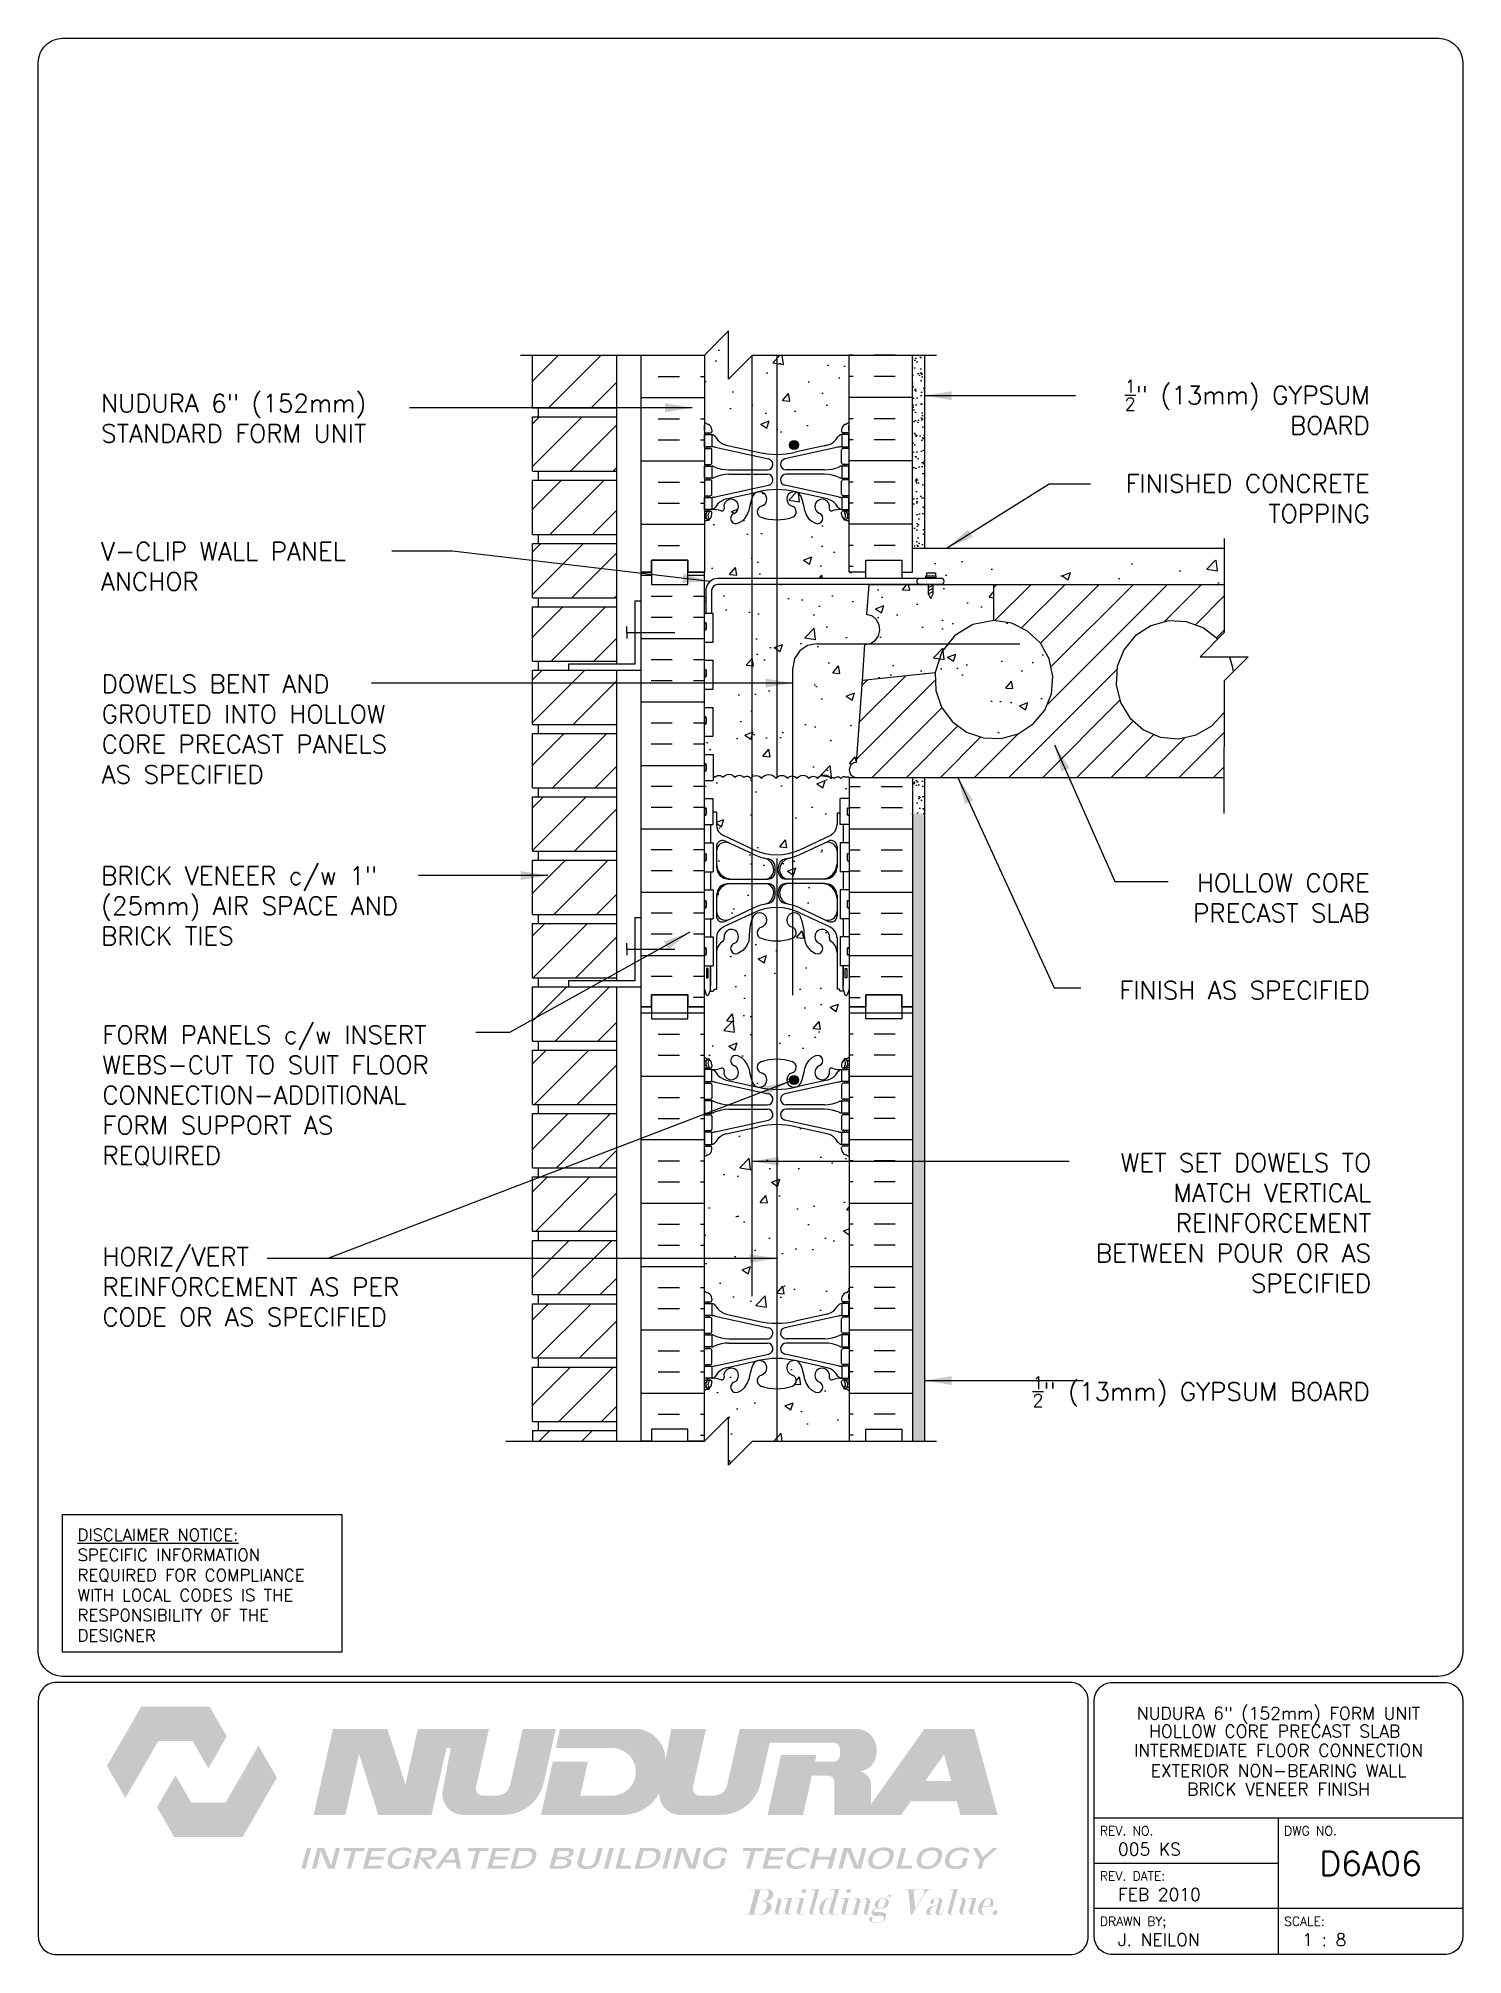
# Paper-space layout 'D6A06' of a CAD drawing. Header units: inches. Extents: x 0.42 to 7.8, y 0.49 to 10.41.
# The model-space entities are those that its viewports show. They can reach past a viewport. Long polylines and large blocks are cut down to what shows.
import ezdxf
from ezdxf.enums import TextEntityAlignment as Align

# ---------------------------------------------------------------- set-up
doc = ezdxf.new("R2010")
doc.units = ezdxf.units.IN
doc.header["$LTSCALE"] = 0.5
doc.header["$MEASUREMENT"] = 0
doc.linetypes.add('DASHED2', pattern=[0.375, 0.25, -0.125])
doc.linetypes.add('HIDDEN2', pattern=[0.1875, 0.125, -0.0625])
for name, color, linetype in [('HATCH', 12, 'Continuous'), ('Hidden2', 12, 'HIDDEN2'), ('line25', 2, 'Continuous'), ('LINE3', 3, 'Continuous'), ('LINE50', 5, 'Continuous'), ('LINE9', 9, 'Continuous'), ('LOGO', 7, 'Continuous'), ('TBK_LINE65', 3, 'Continuous'), ('TBK_TEXT', 4, 'Continuous'), ('TEXT', 4, 'Continuous'), ('Web_Edge', 9, 'Continuous')]:
    doc.layers.add(name, color=color, linetype=linetype)
doc.styles.add('DIM', font='romans.shx', dxfattribs={"width": 0.7})
doc.styles.add('ROMANS', font='romans.shx', dxfattribs={"height": 0.75})
doc.dimstyles.new('ext_12', dxfattribs={"dimscale": 12, "dimtxt": 0.09375, "dimasz": 0.09375, "dimexe": 0.09375, "dimexo": 0.0625, "dimgap": 0.0625, "dimtad": 1, "dimdec": 1, "dimzin": 3, "dimdsep": 46, "dimlunit": 4, "dimtxsty": 'DIM', "dimcen": 0.09, "dimdle": 0.09375, "dimclrt": 4, "dimadec": 0, "dimazin": 0, "dimtfac": 1, "dimtdec": 1, "dimtmove": 2, "dimatfit": 3, "dimfxl": 1, "dimfrac": 2, "dimtolj": 1, "dimtzin": 0, "dimarcsym": 0})

psp = doc.layouts.new('D6A06')

# ---------------------------------------------------------------- texts
at = {"layer": 'TBK_TEXT', "color": 7, "style": 'ROMANS'}
for s, p in [('REV. NO.', (5.9215, 1.107)), ('DWG NO.', (6.876, 1.107)), ('REV. DATE:', (5.9215, 0.8726)), ('DRAWN BY;', (5.9215, 0.6382)), ('SCALE:', (6.876, 0.6382))]:
    psp.add_text(s, height=0.04688, dxfattribs=at).set_placement(p)
at = {"layer": 'TEXT', "insert": (0.6237, 2.6948), "char_height": 0.0625, "width": 1.41371, "attachment_point": 1, "style": 'ROMANS'}
psp.add_mtext('{\\Fromans.shx|c1;\\LDISCLAIMER NOTICE:\\l\\PSPECIFIC INFORMATION REQUIRED FOR COMPLIANCE WITH LOCAL CODES IS THE RESPONSIBILITY OF THE DESIGNER}', dxfattribs=at)

msp = doc.modelspace()

# ---------------------------------------------------------------- texts
at = {"layer": 'TEXT', "char_height": 0.75, "style": 'ROMANS'}
for s, insert, width, attachment_point in [('NUDURA 6" (152mm) STANDARD FORM UNIT', (103.081, 224.594), 14.95852, 4), ('\\A1;{\\H0.7x;\\S1/2;}" (13mm) GYPSUM BOARD', (155.677, 225.054), 12.99266, 6), ('\\A1;FINISHED CONCRETE TOPPING', (155.677, 221.271), 12.99266, 6), ('V-CLIP WALL PANEL ANCHOR', (103.075, 218.459), 12.01477, 4), ('DOWELS BENT AND GROUTED INTO HOLLOW CORE PRECAST PANELS AS SPECIFIED', (103.104, 211.716), 13.62291, 4), ('BRICK VENEER c/w 1" (25mm) AIR SPACE AND BRICK TIES', (103.081, 204.395), 15.10061, 4), ('\\A1;HOLLOW CORE PRECAST SLAB', (155.677, 204.722), 10.94608, 6), ('\\A1;FINISH AS SPECIFIED', (155.677, 200.899), 12.93148, 6), ('FORM PANELS c/w INSERT WEBS-CUT TO SUIT FLOOR CONNECTION-ADDITIONAL\\PFORM SUPPORT AS \\PREQUIRED', (103.133, 196.517), 17.8384, 4), ('WET SET DOWELS TO MATCH VERTICAL REINFORCEMENT BETWEEN POUR OR AS SPECIFIED', (155.731, 191.253), 12.95276, 6), ('HORIZ/VERT REINFORCEMENT AS PER CODE OR AS SPECIFIED', (103.133, 188.607), 15.33694, 4), ('\\A1;{\\H0.7x;\\S1/2;}" (13mm) GYPSUM BOARD', (155.677, 184.269), 13.59481, 6)]:
    msp.add_mtext(s, dxfattribs=dict(at, insert=insert, width=width, attachment_point=attachment_point))

# ---------------------------------------------------------------- blocks, each defined once
blk = doc.blocks.new('TITLEBLOCK-Tag')
at = {"style": 'ROMANS'}
for tag, height, p in [('TITLE_LINE_1', 0.065, (0.927, -0.1328)), ('TITLE_LINE_2', 0.065, (0.9294, -0.2258)), ('CENTRE-LINE-3', 0.065, (0.927, -0.3246)), ('TITLE_LINE_4', 0.065, (0.927, -0.4299)), ('TITLE_LINE_5', 0.065, (0.927, -0.526)), ('DWG', 0.125, (1.4043, -0.9102))]:
    blk.add_attdef(tag, text='', height=height, dxfattribs=at).set_placement(p, align=Align.MIDDLE_CENTER)
for tag, p in [('LATEST_REVISION', (0.0954, -0.8366)), ('REVISION_DATE', (0.0954, -1.071)), ('DRAWN_BY', (0.0954, -1.3053)), ('SCALE', (1.0499, -1.3053))]:
    blk.add_attdef(tag, text='', height=0.065, dxfattribs=at).set_placement(p, align=Align.MIDDLE_LEFT)

# ---------------------------------------------------------------- hatches: boundary and pattern name
at = {"layer": 'HATCH'}
h = msp.add_hatch(dxfattribs=at)
h.set_pattern_fill('AR-CONC', color=256, scale=0.5)
h.set_pattern_definition([(50, (0, 0), (3.5863, -0.31376), [0.375, -4.125]), (355, (0, 0), (-0.693757, 3.76096), [0.3, -3.3]), (100.4514, (0.299, -0.026), (2.892544, 3.4472), [0.3187, -3.50571]), (46.1842, (0, 1), (5.33621, -0.8276), [0.5625, -6.1875]), (96.6356, (0.4447, 0.931), (4.67331, 4.87059), [0.47805, -5.25857]), (351.1842, (0, 1), (4.67331, 4.87059), [0.45, -4.95]), (21, (0.5, 0.75), (2.984535, -2.013094), [0.375, -4.125]), (326, (0.5, 0.75), (1.216577, 3.62575), [0.3, -3.3]), (71.4514, (0.7487, 0.5822), (4.20111, 1.612656), [0.3187, -3.50571]), (37.5, (0, 0), (0.060799, 1.664469), [0, -3.26, 0, -3.35, 0, -3.3125]), (7.5, (0, 0), (1.315348, 1.972059), [0, -1.91, 0, -3.185, 0, -1.2625]), (327.5, (-1.115, 0), (2.669112, -0.1127744), [0, -1.25, 0, -3.9, 0, -5.175]), (317.5, (-1.615, 0), (2.91593, 0.500525), [0, -1.625, 0, -2.59, 0, -3.675])])
h.paths.add_polyline_path([(134.089, 227.214), (130.089, 227.214), (129.089, 226.214), (129.089, 228.214), (128.089, 227.214), (128.089, 224.433, 0.082415), (128.233, 224.354, -0.317837), (128.399, 224.118), (128.399, 224.051, -0.414214), (128.337, 223.988), (128.289, 223.988), (128.289, 223.918), (128.394, 223.918, -0.188973), (128.55, 223.823, 0.196323), (128.999, 223.477), (130.321, 223.187, 0.057795), (131.089, 223.098, 0.057795), (131.857, 223.187), (133.179, 223.477, 0.196323), (133.628, 223.823, -0.188973), (133.784, 223.918), (133.889, 223.918), (133.889, 223.988), (133.842, 223.988, -0.414214), (133.779, 224.051), (133.779, 224.118, -0.317837), (133.946, 224.354, 0.082415), (134.089, 224.433)])
h.paths.add_polyline_path([(134.089, 220.303, 0.064398), (133.979, 220.369), (133.889, 220.369), (133.889, 220.411, -0.249069), (133.779, 220.618), (133.779, 220.686, -0.414214), (133.842, 220.748), (133.889, 220.748), (133.889, 220.818), (133.784, 220.818, 0.10046), (133.391, 220.761, -0.601435), (133.271, 220.866, 2.182095), (132.861, 220.653, -1), (132.698, 220.245, -0.24438), (132.249, 220.765, 0.053157), (132.083, 221.379, 1.553132), (131.725, 220.955, -0.735593), (131.738, 220.497, -0.082755), (131.089, 220.389, -0.082755), (130.441, 220.497, -0.735593), (130.454, 220.955, 1.553132), (130.095, 221.379, 0.053157), (129.929, 220.765, -0.24438), (129.481, 220.245, -1), (129.318, 220.653, 2.182095), (128.908, 220.866, -0.601435), (128.788, 220.761, 0.10046), (128.394, 220.818), (128.289, 220.818), (128.289, 220.748), (128.337, 220.748, -0.414214), (128.399, 220.686), (128.399, 220.618, -0.249069), (128.289, 220.411), (128.289, 220.369), (128.199, 220.369, 0.064398), (128.089, 220.303), (128.089, 218.214), (128.089, 216.519), (128.151, 216.519), (128.151, 217.521, -0.379483), (128.643, 217.964), (134.777, 217.964), (134.777, 218.214), (134.089, 218.214)])
h.paths.add_polyline_path([(134.83, 216.467), (134.918, 217.714), (128.644, 217.714, 0.366745), (128.4, 217.503), (128.4, 216.519), (128.454, 216.519), (128.454, 215.319), (128.089, 215.319), (128.089, 214.569), (128.454, 214.569), (128.454, 213.369), (128.089, 213.369), (128.089, 212.619), (128.454, 212.619), (128.454, 211.419), (128.089, 211.419), (128.089, 210.669), (128.454, 210.669), (128.454, 209.788, -0.08702), (128.528, 209.714, -0.520567), (128.86, 209.714, -0.520567), (129.362, 209.714, -0.520567), (129.724, 209.714, -0.520567), (130.006, 209.674, -0.520567), (130.459, 209.674, -0.520567), (131.062, 209.674, -0.520567), (131.535, 209.674, -0.520567), (131.927, 209.674, -0.520567), (132.43, 209.674, -0.520567), (132.782, 209.674, -0.520567), (133.335, 209.674, -0.520567), (133.486, 209.674, -0.520567), (133.757, 209.674, -0.520567), (133.969, 209.714, -0.520567), (134.089, 209.714), (134.402, 209.714, -1), (134.402, 210.339), (134.64, 213.742), (134.743, 215.224, 0.932515)])
h.paths.add_polyline_path([(140.096, 216.214), (140.096, 217.714), (137.573, 217.714), (137.573, 217.317), (137.48, 217.129), (137.386, 217.317), (137.386, 217.714), (134.918, 217.714), (134.83, 216.467, -0.932515), (134.743, 215.224), (134.64, 213.742), (137.664, 214.06, -0.379205)])
h.paths.add_polyline_path([(140.096, 216.214, 0.379205), (137.664, 214.06, 2.637096)])
h.paths.add_polyline_path([(133.301, 207.308, 0.291097), (133.589, 207.761), (133.589, 208.242), (133.724, 208.242), (133.724, 208.839), (134.089, 208.839), (134.089, 209.714, 0.520567), (133.969, 209.714, 0.520567), (133.757, 209.674, 0.520567), (133.486, 209.674, 0.520567), (133.335, 209.674, 0.520567), (132.782, 209.674, 0.520567), (132.43, 209.674, 0.520567), (131.927, 209.674, 0.520567), (131.535, 209.674, 0.520567), (131.062, 209.674, 0.520567), (130.459, 209.674, 0.520567), (130.006, 209.674, 0.520567), (129.724, 209.714, 0.520567), (129.362, 209.714, 0.520567), (128.86, 209.714, 0.520567), (128.528, 209.714, 0.08702), (128.454, 209.788), (128.454, 209.589), (128.089, 209.589), (128.089, 208.839), (128.454, 208.839), (128.454, 208.272), (128.589, 208.272), (128.589, 207.761, 0.291097), (128.877, 207.308), (130.136, 206.72, 0.109869), (131.089, 206.507, 0.109869), (132.043, 206.72)])
h.paths.add_polyline_path([(130.586, 206.366, -0.053094), (130.136, 206.521), (129.123, 206.995, 0.549071), (128.589, 206.655), (128.589, 206.128, 0.414214), (129.214, 205.503), (130.599, 205.503, 0.413582), (130.974, 205.877, 0.350119)])
h.paths.add_polyline_path([(130.974, 204.949, 0.413582), (130.599, 205.323), (129.214, 205.323, 0.414214), (128.589, 204.698), (128.589, 204.171, 0.549071), (129.123, 203.832), (130.136, 204.306, -0.053094), (130.586, 204.461, 0.350119)])
h.paths.add_polyline_path([(133.589, 204.698, 0.414214), (132.964, 205.323), (131.579, 205.323, 0.413582), (131.204, 204.949, 0.350119), (131.593, 204.461, -0.053094), (132.043, 204.306), (133.055, 203.832, 0.549071), (133.589, 204.171)])
h.paths.add_polyline_path([(133.589, 206.128), (133.589, 206.655, 0.549071), (133.055, 206.995), (132.043, 206.521, -0.053094), (131.593, 206.366, 0.350119), (131.204, 205.877, 0.413582), (131.579, 205.503), (132.964, 205.503, 0.414214)])
h.paths.add_polyline_path([(134.089, 193.996, 0.082415), (133.946, 194.075, -0.317837), (133.779, 194.311), (133.779, 194.378, -0.414214), (133.842, 194.441), (133.889, 194.441), (133.889, 194.511), (133.784, 194.511, -0.188973), (133.628, 194.605, 0.196323), (133.179, 194.952), (131.857, 195.242, 0.057795), (131.089, 195.331, 0.057795), (130.321, 195.242), (128.999, 194.952, 0.196323), (128.55, 194.605, -0.188973), (128.394, 194.511), (128.289, 194.511), (128.289, 194.441), (128.337, 194.441, -0.414214), (128.399, 194.378), (128.399, 194.311, -0.317837), (128.233, 194.075, 0.082415), (128.089, 193.996), (128.089, 188.433, 0.082415), (128.233, 188.354, -0.317837), (128.399, 188.118), (128.399, 188.051, -0.414214), (128.337, 187.988), (128.289, 187.988), (128.289, 187.918), (128.394, 187.918, -0.188973), (128.55, 187.823, 0.196323), (128.999, 187.477), (130.321, 187.187, 0.057795), (131.089, 187.098, 0.057795), (131.857, 187.187), (133.179, 187.477, 0.196323), (133.628, 187.823, -0.188973), (133.784, 187.918), (133.889, 187.918), (133.889, 187.988), (133.842, 187.988, -0.414214), (133.779, 188.051), (133.779, 188.118, -0.317837), (133.946, 188.354, 0.036199), (134.012, 188.383), (134.089, 188.475)])
h.paths.add_polyline_path([(134.089, 200.943), (134.02, 200.732, -0.725737), (133.914, 200.713), (133.865, 200.863), (133.739, 200.863, -0.414214), (133.689, 200.913), (133.689, 200.943), (133.589, 200.943), (133.589, 202.458, 0.258958), (133.33, 202.925, -0.31131), (133.274, 203.055, 2.127293), (132.861, 202.831, -1), (132.698, 202.422, -0.325306), (132.231, 203.165, 0.10488), (132.059, 203.976, 1.422913), (131.725, 203.509, -0.735593), (131.738, 203.051, -0.082755), (131.089, 202.943, -0.082755), (130.441, 203.051, -0.735593), (130.454, 203.509, 1.422913), (130.12, 203.976, 0.10488), (129.948, 203.165, -0.325306), (129.481, 202.422, -1), (129.318, 202.831, 2.127293), (128.905, 203.055, -0.31131), (128.848, 202.925, 0.258958), (128.589, 202.458), (128.589, 200.943), (128.489, 200.943), (128.489, 200.913, -0.414214), (128.439, 200.863), (128.313, 200.863), (128.27, 200.732, -0.725737), (128.164, 200.713), (128.089, 200.943), (128.089, 200.214), (128.089, 198.125, 0.064398), (128.199, 198.059), (128.289, 198.059), (128.289, 198.018, -0.249069), (128.399, 197.811), (128.399, 197.743, -0.414214), (128.337, 197.681), (128.289, 197.681), (128.289, 197.611), (128.394, 197.611, 0.10046), (128.788, 197.668, -0.601435), (128.908, 197.563, 2.182095), (129.318, 197.776, -1), (129.481, 198.184, -0.24438), (129.929, 197.664, 0.053157), (130.095, 197.049, 1.553132), (130.454, 197.474, -0.735593), (130.441, 197.932, -0.082755), (131.089, 198.04, -0.082755), (131.738, 197.932, -0.735593), (131.725, 197.474, 1.553132), (132.083, 197.049, 0.053157), (132.249, 197.664, -0.24438), (132.698, 198.184, -1), (132.861, 197.776, 2.182095), (133.271, 197.563, -0.601435), (133.391, 197.668, 0.10046), (133.784, 197.611), (133.889, 197.611), (133.889, 197.681), (133.842, 197.681, -0.414214), (133.779, 197.743), (133.779, 197.811, -0.249069), (133.889, 198.018), (133.889, 198.059), (133.979, 198.059, 0.064398), (134.089, 198.125)])
h.paths.add_polyline_path([(134.089, 184.303, 0.064398), (133.979, 184.369), (133.889, 184.369), (133.889, 184.411, -0.249069), (133.779, 184.618), (133.779, 184.686, -0.414214), (133.842, 184.748), (133.889, 184.748), (133.889, 184.818), (133.784, 184.818, 0.10046), (133.391, 184.761, -0.601435), (133.271, 184.866, 2.182095), (132.861, 184.653, -1), (132.698, 184.245, -0.24438), (132.249, 184.765, 0.053157), (132.083, 185.379, 1.553132), (131.725, 184.955, -0.735593), (131.738, 184.497, -0.082755), (131.089, 184.389, -0.082755), (130.441, 184.497, -0.735593), (130.454, 184.955, 1.553132), (130.095, 185.379, 0.053157), (129.929, 184.765, -0.24438), (129.481, 184.245, -1), (129.318, 184.653, 2.182095), (128.908, 184.866, -0.601435), (128.788, 184.761, 0.10046), (128.394, 184.818), (128.289, 184.818), (128.289, 184.748), (128.337, 184.748, -0.414214), (128.399, 184.686), (128.399, 184.618, -0.249069), (128.289, 184.411), (128.289, 184.369), (128.199, 184.369, 0.064398), (128.089, 184.303), (128.089, 182.214), (129.089, 183.214), (129.089, 181.214), (130.089, 182.214), (134.089, 182.214)])
h = msp.add_hatch(dxfattribs=at)
h.set_pattern_fill('ANSI31', color=256, scale=10, style=0)
h.set_pattern_definition([(45, (135.5268, 217.7144), (-0.883883, 0.883883), [])])
h.paths.add_polyline_path([(124.464, 227.214), (120.964, 227.214), (120.964, 225.035), (124.464, 225.035)])
h.paths.add_polyline_path([(124.464, 224.66), (120.964, 224.66), (120.964, 222.41), (124.464, 222.41)])
h.paths.add_polyline_path([(124.464, 222.035), (120.964, 222.035), (120.964, 219.785), (124.464, 219.785)])
h.paths.add_polyline_path([(124.464, 219.41), (120.964, 219.41), (120.964, 217.16), (124.464, 217.16)])
h.paths.add_polyline_path([(124.464, 216.785), (120.964, 216.785), (120.964, 214.535), (124.464, 214.535)])
h.paths.add_polyline_path([(124.464, 214.16), (122.455, 214.16), (120.964, 214.16), (120.964, 211.91), (124.464, 211.91)])
h.paths.add_polyline_path([(124.464, 211.535), (120.964, 211.535), (120.964, 209.285), (124.464, 209.285)])
h.paths.add_polyline_path([(124.464, 208.91), (120.964, 208.91), (120.964, 206.66), (124.464, 206.66)])
h.paths.add_polyline_path([(124.464, 206.285), (120.964, 206.285), (120.964, 204.035), (124.464, 204.035)])
h.paths.add_polyline_path([(124.464, 203.66), (120.964, 203.66), (120.964, 201.41), (124.464, 201.41)])
h.paths.add_polyline_path([(124.464, 201.035), (122.455, 201.035), (120.964, 201.035), (120.964, 198.785), (124.464, 198.785)])
h.paths.add_polyline_path([(124.464, 198.41), (120.964, 198.41), (120.964, 196.16), (124.464, 196.16)])
h.paths.add_polyline_path([(124.464, 195.785), (120.964, 195.785), (120.964, 193.535), (124.464, 193.535)])
h.paths.add_polyline_path([(124.464, 193.16), (120.964, 193.16), (120.964, 190.91), (124.464, 190.91)])
h.paths.add_polyline_path([(124.464, 190.535), (120.964, 190.535), (120.964, 188.285), (124.464, 188.285)])
h.paths.add_polyline_path([(124.464, 187.91), (120.964, 187.91), (120.964, 185.66), (124.464, 185.66)])
h.paths.add_polyline_path([(124.464, 185.285), (120.964, 185.285), (120.964, 183.035), (124.464, 183.035)])
h.paths.add_polyline_path([(124.464, 182.66), (120.964, 182.66), (120.964, 182.214), (124.464, 182.214)])
h = msp.add_hatch(dxfattribs=at)
h.set_pattern_fill('AR-SAND', color=256, scale=0.25, style=0)
h.paths.add_polyline_path([(136.714, 219.214), (137.214, 219.214), (137.214, 227.214), (136.714, 227.214)])
h = msp.add_hatch(dxfattribs=at)
h.set_pattern_fill('AR-CONC', color=256, scale=0.5, style=0)
h.set_pattern_definition([(50, (0, 11.026), (3.5863, -0.31376), [0.375, -4.125]), (355, (0, 11.026), (-0.693757, 3.76096), [0.3, -3.3]), (100.4514, (0.299, 11), (2.892547, 3.4472), [0.3187, -3.50571]), (46.1842, (0, 12.026), (5.336205, -0.827595), [0.5625, -6.1875]), (96.6356, (0.4447, 11.957), (4.67331, 4.87059), [0.47805, -5.25856]), (351.1842, (0, 12.026), (4.67331, 4.87059), [0.45, -4.95]), (21, (0.5, 11.776), (2.984535, -2.013094), [0.375, -4.125]), (326, (0.5, 11.776), (1.216577, 3.62575), [0.3, -3.3]), (71.4514, (0.7487, 11.6083), (4.201113, 1.612652), [0.3187, -3.50571]), (37.5, (0, 11.026), (0.060799, 1.664469), [0, -3.26, 0, -3.35, 0, -3.3125]), (7.5, (0, 11.026), (1.315348, 1.972059), [0, -1.91, 0, -3.185, 0, -1.2625]), (327.5, (-1.115, 11.026), (2.669112, -0.1127744), [0, -1.25, 0, -3.9, 0, -5.175]), (317.5, (-1.615, 11.026), (2.91593, 0.500525), [0, -1.625, 0, -2.59, 0, -3.675])])
h.paths.add_polyline_path([(136.714, 218.714), (136.714, 218.214), (137.978, 217.714), (149.64, 217.714), (149.64, 218.714)])
h = msp.add_hatch(dxfattribs=at)
h.set_pattern_fill('INSUL', color=256, scale=7, angle=180, style=0)
h.set_pattern_definition([(180, (135.5064, 199.7144), (-3e-16, -2.625), []), (180, (135.5064, 198.8394), (-3e-16, -2.625), [0.875, -0.875]), (180, (135.5064, 197.9644), (-3e-16, -2.625), [0.875, -0.875])])
h.paths.add_polyline_path([(125.464, 200.214), (125.902, 200.214), (125.902, 200.714), (127.402, 200.714), (127.402, 200.214), (128.089, 200.214), (128.089, 218.214), (127.839, 218.214), (127.402, 218.214), (127.402, 217.714), (125.902, 217.714), (125.902, 218.214), (125.464, 218.214)])
h = msp.add_hatch(dxfattribs=at)
h.set_pattern_fill('ANSI31', color=256, scale=8, style=0)
h.set_pattern_definition([(45, (0, 11.026), (-0.7071068, 0.7071068), [])])
h.paths.add_polyline_path([(149.375, 215.45), (149.64, 215.714), (149.64, 217.714), (140.096, 217.714), (140.096, 216.214, -2.637096), (137.664, 214.06), (134.64, 213.742), (134.639, 213.735), (134.402, 210.339, 1), (134.402, 209.714), (149.633, 209.714), (149.638, 212.409, -2.861697)])
h = msp.add_hatch(dxfattribs=at)
h.set_pattern_fill('AR-CONC', color=256, scale=0.5, style=0)
h.paths.add_polyline_path([(130.586, 212.909, -0.053094), (130.136, 213.064), (130.052, 213.103), (130.052, 212.047), (130.599, 212.047, 0.085652), (130.725, 212.068, 0.316711), (130.974, 212.421, 0.350119)])
h = msp.add_hatch(dxfattribs=at)
h.set_pattern_fill('AR-CONC', color=256, scale=0.5, style=0)
h.paths.add_polyline_path([(130.599, 212.926), (130.052, 212.926), (130.052, 211.869), (130.136, 211.908, -0.053094), (130.586, 212.063, 0.350119), (130.974, 212.552, 0.413582)])
h = msp.add_hatch(dxfattribs=at)
h.set_pattern_fill('INSUL', color=256, scale=7, angle=180, style=0)
h.set_pattern_definition([(7e-15, (126.6722, 199.7144), (3e-16, -2.625), []), (7e-15, (126.6722, 198.8394), (3e-16, -2.625), [0.875, -0.875]), (7e-15, (126.6722, 197.9644), (3e-16, -2.625), [0.875, -0.875])])
h.paths.add_polyline_path([(136.714, 209.714), (134.089, 209.714), (134.089, 200.214), (134.777, 200.214), (134.777, 200.714), (136.277, 200.714), (136.277, 200.214), (136.714, 200.214)])
h = msp.add_hatch(dxfattribs=at)
h.set_pattern_fill('AR-SAND', color=256, scale=0.25, style=0)
h.set_pattern_definition([(37.5, (136.7143, 208.21444), (-0.01575, 0.48171), [0, -0.38, 0, -0.425, 0, -0.40625]), (7.5, (136.7143, 208.21444), (0.44244, 0.70554), [0, -0.205, 0, -0.3425, 0, -0.13125]), (327.5, (136.4068, 208.21444), (0.77854, 0.00141), [0, -0.125, 0, -0.45, 0, -0.5875]), (317.5, (136.4068, 208.21444), (0.75153, 0.21942), [0, -0.0625, 0, -0.295, 0, -0.3375])])
h.paths.add_polyline_path([(137.214, 209.714), (136.714, 209.714), (136.714, 208.214), (137.214, 208.214)])
h = msp.add_hatch(dxfattribs=at)
h.set_pattern_fill('AR-SAND', color=256, scale=0.25, style=0)
h.paths.add_polyline_path([(137.214, 208.214), (136.714, 208.214), (136.714, 182.214), (137.214, 182.214)])
h = msp.add_hatch(dxfattribs=at)
h.set_pattern_fill('INSUL', color=256, scale=7, style=0)
h.set_pattern_definition([(7e-15, (-2798.0723, -214.795), (0, 2.625), []), (7e-15, (-2798.0723, -213.92), (0, 2.625), [0.875, -0.875]), (7e-15, (-2798.0723, -213.045), (0, 2.625), [0.875, -0.875])])
h.paths.add_polyline_path([(125.464, 182.214), (125.902, 182.214), (125.902, 182.714), (127.402, 182.714), (127.402, 182.214), (128.089, 182.214), (128.089, 200.214), (127.402, 200.214), (127.402, 200.714), (125.902, 200.714), (125.902, 200.214), (125.464, 200.214)])
h = msp.add_hatch(dxfattribs=at)
h.set_pattern_fill('INSUL', color=256, scale=7, style=0)
h.set_pattern_definition([(180, (3060.251, -214.795), (0, 2.625), []), (180, (3060.251, -213.92), (0, 2.625), [0.875, -0.875]), (180, (3060.251, -213.045), (0, 2.625), [0.875, -0.875])])
h.paths.add_polyline_path([(136.714, 182.214), (136.277, 182.214), (136.277, 182.714), (134.777, 182.714), (134.777, 182.214), (134.089, 182.214), (134.089, 200.214), (134.777, 200.214), (134.777, 200.714), (136.277, 200.714), (136.277, 200.214), (136.714, 200.214)])
at = {"layer": 'LINE3'}
for points in [[(131.62, 223.488, 1), (131.995, 223.488, 1)], [(131.62, 197.18, 1), (131.995, 197.18, 1)]]:
    msp.add_hatch(color=256, dxfattribs=at).paths.add_polyline_path(points)

# ---------------------------------------------------------------- linework, layer by layer
at = {"layer": 'HATCH'}
for p, q in [((134.251, 227.205), (134.089, 227.205)), ((136.001, 227.205), (135.126, 227.205)), ((126.178, 226.33), (127.053, 226.33)), ((127.928, 226.33), (128.089, 226.33)), ((134.251, 226.33), (134.089, 226.33)), ((136.001, 226.33), (135.126, 226.33)), ((125.464, 225.455), (128.089, 225.455)), ((136.714, 225.455), (134.089, 225.455)), ((126.178, 224.58), (127.053, 224.58)), ((127.928, 224.58), (128.089, 224.58)), ((134.251, 224.58), (134.089, 224.58)), ((136.001, 224.58), (135.126, 224.58)), ((126.178, 223.705), (127.053, 223.705)), ((127.928, 223.705), (128.089, 223.705)), ((134.251, 223.705), (134.089, 223.705)), ((136.001, 223.705), (135.126, 223.705)), ((125.464, 222.83), (128.089, 222.83)), ((136.714, 222.83), (134.089, 222.83)), ((126.178, 221.955), (127.053, 221.955)), ((127.928, 221.955), (128.089, 221.955)), ((134.251, 221.955), (134.089, 221.955)), ((136.001, 221.955), (135.126, 221.955)), ((126.178, 221.08), (127.053, 221.08)), ((127.928, 221.08), (128.089, 221.08)), ((134.251, 221.08), (134.089, 221.08)), ((136.001, 221.08), (135.126, 221.08)), ((125.464, 220.205), (128.089, 220.205)), ((136.714, 220.205), (134.089, 220.205)), ((126.178, 219.33), (127.053, 219.33)), ((134.251, 219.33), (134.089, 219.33)), ((136.001, 219.33), (135.126, 219.33)), ((134.251, 218.455), (134.089, 218.455)), ((133.664, 197.681), (133.664, 197.681)), ((134.012, 188.383), (134.089, 188.475)), ((131.114, 182.208), (131.114, 182.208))]:
    msp.add_line(p, q, dxfattribs=at)
msp.add_lwpolyline([(128.454, 209.788, -0.08702), (128.528, 209.714, -0.520567), (128.86, 209.714, -0.520567), (129.362, 209.714, -0.520567), (129.724, 209.714, -0.520567), (130.006, 209.674, -0.520567), (130.459, 209.674, -0.520567), (131.062, 209.674, -0.520567), (131.535, 209.674, -0.520567), (131.927, 209.674, -0.520567), (132.43, 209.674, -0.520567), (132.782, 209.674, -0.520567), (133.335, 209.674, -0.520567), (133.486, 209.674, -0.520567), (133.757, 209.674, -0.520567), (133.969, 209.714, -0.520567), (134.089, 209.714)], format="xyb", dxfattribs=at)
at = {"layer": 'Hidden2'}
for p, q in [((134.83, 216.467), (134.918, 217.714)), ((134.639, 213.735), (134.743, 215.224))]:
    msp.add_line(p, q, dxfattribs=at)
for centre, radius, start, end in [((134.743, 215.849), 0.625, 270, 82), ((140.096, 213.764), 2.45, 90, 173.06791)]:
    msp.add_arc(centre, radius, start, end, dxfattribs=at)
at = {"layer": 'line25'}
for p, q in [((120.964, 225.035), (120.964, 227.214)), ((124.464, 214.41), (124.464, 227.214)), ((128.089, 227.214), (128.089, 218.214)), ((134.089, 218.214), (134.089, 227.214)), ((120.964, 225.035), (124.464, 225.035)), ((121.214, 224.66), (121.214, 225.035)), ((120.964, 222.41), (120.964, 224.66)), ((120.964, 224.66), (124.464, 224.66)), ((120.964, 222.41), (124.464, 222.41)), ((121.214, 222.035), (121.214, 222.41)), ((120.964, 219.785), (120.964, 222.035)), ((120.964, 222.035), (124.464, 222.035)), ((124.464, 214.41), (124.464, 221.285)), ((120.964, 219.785), (124.464, 219.785)), ((120.964, 219.41), (124.464, 219.41)), ((120.964, 217.16), (120.964, 219.41)), ((121.214, 219.41), (121.214, 219.785)), ((128.089, 200.214), (128.089, 218.214)), ((134.918, 217.714), (149.633, 217.714)), ((140.096, 216.214), (140.096, 217.714)), ((120.964, 217.16), (124.464, 217.16)), ((120.964, 214.535), (120.964, 216.785)), ((120.964, 216.785), (124.464, 216.785)), ((121.214, 216.785), (121.214, 217.16)), ((128.089, 216.519), (128.454, 216.519)), ((128.454, 215.319), (128.454, 216.519)), ((128.089, 215.319), (128.454, 215.319)), ((120.964, 214.535), (124.464, 214.535)), ((121.214, 214.16), (121.214, 214.535)), ((128.089, 214.569), (128.454, 214.569)), ((128.454, 213.369), (128.454, 214.569)), ((120.964, 214.16), (124.464, 214.16)), ((120.964, 211.91), (120.964, 214.16)), ((124.464, 201.285), (124.464, 214.16)), ((134.402, 210.339), (134.64, 213.742)), ((134.64, 213.742), (137.664, 214.06)), ((128.089, 213.369), (128.454, 213.369)), ((128.089, 212.619), (128.454, 212.619)), ((128.454, 211.419), (128.454, 212.619)), ((120.964, 211.91), (124.464, 211.91)), ((120.964, 211.535), (124.464, 211.535)), ((120.964, 209.285), (120.964, 211.535)), ((121.214, 211.535), (121.214, 211.91)), ((128.089, 211.419), (128.454, 211.419)), ((128.089, 210.669), (128.454, 210.669)), ((128.454, 210.669), (128.454, 209.589)), ((134.089, 209.714), (149.633, 209.714)), ((134.089, 209.714), (134.089, 182.214)), ((120.964, 209.285), (124.464, 209.285)), ((120.964, 208.91), (124.464, 208.91)), ((120.964, 206.66), (120.964, 208.91)), ((121.214, 208.91), (121.214, 209.285)), ((128.089, 209.589), (128.454, 209.589)), ((128.089, 208.839), (128.454, 208.839)), ((128.454, 207.759), (128.454, 208.839)), ((133.724, 207.759), (133.724, 208.839)), ((134.089, 208.839), (133.724, 208.839)), ((128.089, 207.759), (128.454, 207.759)), ((134.089, 207.759), (133.724, 207.759)), ((120.964, 206.66), (124.464, 206.66)), ((121.214, 206.285), (121.214, 206.66)), ((128.089, 207.009), (128.454, 207.009)), ((128.454, 207.009), (128.454, 205.809)), ((133.724, 207.009), (133.724, 205.809)), ((134.089, 207.009), (133.724, 207.009)), ((120.964, 204.035), (120.964, 206.285)), ((120.964, 206.285), (124.464, 206.285)), ((128.089, 205.809), (128.454, 205.809)), ((134.089, 205.809), (133.724, 205.809)), ((128.089, 205.059), (128.454, 205.059)), ((128.454, 205.059), (128.454, 203.859)), ((134.089, 205.059), (133.724, 205.059)), ((133.724, 205.059), (133.724, 203.859)), ((120.964, 204.035), (124.464, 204.035)), ((120.964, 201.41), (120.964, 203.66)), ((120.964, 203.66), (124.464, 203.66)), ((121.214, 203.66), (121.214, 204.035)), ((128.089, 203.859), (128.454, 203.859)), ((134.089, 203.859), (133.724, 203.859)), ((128.089, 203.109), (128.454, 203.109)), ((128.454, 203.109), (128.454, 201.909)), ((133.724, 203.109), (133.724, 201.909)), ((134.089, 203.109), (133.724, 203.109)), ((128.089, 201.909), (128.454, 201.909)), ((134.089, 201.909), (133.724, 201.909)), ((120.964, 201.41), (124.464, 201.41)), ((120.964, 198.785), (120.964, 201.035)), ((120.964, 201.035), (124.464, 201.035)), ((121.214, 201.035), (121.214, 201.41)), ((124.464, 182.214), (124.464, 201.035)), ((128.089, 182.214), (128.089, 200.214)), ((120.964, 198.785), (124.464, 198.785)), ((121.214, 198.41), (121.214, 198.785)), ((120.964, 198.41), (124.464, 198.41)), ((120.964, 196.16), (120.964, 198.41)), ((120.964, 196.16), (124.464, 196.16)), ((121.214, 195.785), (121.214, 196.16)), ((120.964, 193.535), (120.964, 195.785)), ((120.964, 195.785), (124.464, 195.785)), ((120.964, 193.535), (124.464, 193.535)), ((120.964, 190.91), (120.964, 193.16)), ((120.964, 193.16), (124.464, 193.16)), ((121.214, 193.16), (121.214, 193.535)), ((120.964, 190.91), (124.464, 190.91)), ((121.214, 190.535), (121.214, 190.91)), ((120.964, 188.285), (120.964, 190.535)), ((120.964, 190.535), (124.464, 190.535)), ((120.964, 188.285), (124.464, 188.285)), ((121.214, 187.91), (121.214, 188.285)), ((120.964, 185.66), (120.964, 187.91)), ((120.964, 187.91), (124.464, 187.91)), ((120.964, 185.66), (124.464, 185.66)), ((120.964, 185.285), (124.464, 185.285)), ((120.964, 183.035), (120.964, 185.285)), ((121.214, 185.285), (121.214, 185.66)), ((120.964, 183.035), (124.464, 183.035)), ((120.964, 182.66), (120.964, 182.214)), ((120.964, 182.66), (124.464, 182.66)), ((121.214, 182.66), (121.214, 183.035))]:
    msp.add_line(p, q, dxfattribs=at)
for centre, radius, start, end in [((140.096, 213.764), 2.45, 173.06791, 90), ((147.596, 213.764), 2.45, 43.45964, 326.41319), ((147.596, 213.764), 2.45, 7.84047, 22.81982), ((134.402, 210.027), 0.313, 90, 270)]:
    msp.add_arc(centre, radius, start, end, dxfattribs=at)
at = {"layer": 'LINE3'}
for p, q in [((130.052, 227.177), (130.052, 188.225)), ((131.089, 227.214), (131.089, 209.707)), ((132.75, 215.257), (141.174, 215.257)), ((131.75, 200.687), (131.75, 214.257)), ((131.089, 206.358), (131.089, 182.214))]:
    msp.add_line(p, q, dxfattribs=at)
for centre in [(131.808, 223.488), (131.808, 197.18)]:
    msp.add_circle(centre, 0.188, dxfattribs=at)
msp.add_arc((132.75, 214.257), 1, 90, 180, dxfattribs=at)
at = {"layer": 'LINE50'}
for p, q in [((125.464, 218.214), (125.464, 227.214)), ((136.714, 218.214), (136.714, 227.214)), ((134.777, 218.214), (134.089, 218.214)), ((137.507, 218.214), (137.507, 218.214)), ((136.714, 209.714), (136.714, 182.214)), ((125.464, 182.214), (125.464, 200.214))]:
    msp.add_line(p, q, dxfattribs=at)
for points in [[(125.902, 200.214), (125.464, 200.214), (125.464, 218.214), (125.902, 218.214), (125.902, 218.714), (127.402, 218.714), (127.402, 218.214), (127.839, 218.214), (128.089, 218.214)], [(128.089, 218.214), (127.402, 218.214), (127.402, 218.714), (125.902, 218.714), (125.902, 218.214), (125.464, 218.214)], [(134.777, 218.214), (134.777, 218.714), (136.277, 218.714), (136.277, 218.214), (136.714, 218.214)], [(125.464, 200.214), (125.902, 200.214), (125.902, 200.714), (127.402, 200.714), (127.402, 200.214), (128.089, 200.214)], [(128.089, 200.214), (127.402, 200.214), (127.402, 200.714), (125.902, 200.714), (125.902, 200.214), (125.464, 200.214)], [(128.089, 200.214), (127.839, 200.214), (127.402, 200.214)], [(136.714, 200.214), (136.277, 200.214), (136.277, 200.714), (134.777, 200.714), (134.777, 200.214), (134.089, 200.214)], [(134.089, 200.214), (134.777, 200.214), (134.777, 200.714), (136.277, 200.714), (136.277, 200.214), (136.714, 200.214)], [(134.089, 200.214), (134.339, 200.214), (134.777, 200.214)], [(128.089, 182.214), (127.402, 182.214), (127.402, 182.714), (125.902, 182.714), (125.902, 182.214), (125.464, 182.214)], [(134.089, 182.214), (134.777, 182.214), (134.777, 182.714), (136.277, 182.714), (136.277, 182.214), (136.714, 182.214)]]:
    msp.add_lwpolyline(points, dxfattribs=at)
at = {"layer": 'LINE9'}
for p, q in [((129.089, 228.214), (128.089, 227.214)), ((129.089, 226.214), (129.089, 228.214)), ((120.464, 227.214), (128.089, 227.214)), ((129.089, 226.214), (130.089, 227.214)), ((130.089, 227.214), (137.714, 227.214)), ((137.214, 227.214), (137.214, 219.214)), ((136.717, 219.214), (149.633, 219.214)), ((137.976, 217.964), (128.643, 217.964)), ((137.978, 217.714), (128.644, 217.714)), ((137.292, 218.192), (137.292, 218.067)), ((137.292, 218.192), (137.667, 218.192)), ((137.292, 218.067), (137.667, 218.067)), ((137.292, 218.004), (137.667, 218.004)), ((137.292, 218.004), (137.667, 218.004)), ((137.372, 217.7), (137.398, 217.714)), ((137.372, 217.566), (137.59, 217.692)), ((137.372, 217.441), (137.59, 217.567)), ((137.386, 217.964), (137.386, 218.004)), ((137.386, 217.317), (137.386, 217.714)), ((137.573, 217.964), (137.573, 218.004)), ((137.573, 217.317), (137.573, 217.714)), ((137.667, 218.192), (137.667, 218.067)), ((125.205, 217.035), (125.455, 217.035)), ((125.205, 217.035), (125.205, 214.41)), ((128.151, 217.521), (128.151, 216.519)), ((128.4, 216.519), (128.4, 217.503)), ((137.372, 217.309), (137.59, 217.435)), ((137.48, 217.129), (137.386, 217.317)), ((137.48, 217.129), (137.573, 217.317)), ((124.871, 215.723), (124.871, 215.973)), ((128.089, 216.089), (128.089, 215.869)), ((128.089, 216.034), (128.089, 216.034)), ((128.129, 216.129), (128.129, 216.129)), ((128.169, 216.089), (128.169, 215.869)), ((124.871, 215.723), (126.871, 215.723)), ((124.871, 215.723), (124.871, 215.473)), ((128.089, 215.924), (128.089, 215.924)), ((128.129, 215.829), (128.129, 215.829)), ((125.205, 214.41), (122.455, 214.41)), ((122.455, 214.41), (122.455, 214.16)), ((122.455, 214.16), (125.455, 214.16)), ((128.089, 214.139), (128.089, 213.919)), ((128.089, 214.084), (128.089, 214.084)), ((128.089, 213.974), (128.089, 213.974)), ((128.129, 214.179), (128.129, 214.179)), ((128.129, 213.879), (128.129, 213.879)), ((128.169, 214.139), (128.169, 213.919)), ((128.089, 212.189), (128.089, 211.969)), ((128.089, 212.134), (128.089, 212.134)), ((128.089, 212.024), (128.089, 212.024)), ((128.129, 212.229), (128.129, 212.229)), ((128.169, 212.189), (128.169, 211.969)), ((128.129, 211.929), (128.129, 211.929)), ((128.089, 210.239), (128.089, 210.019)), ((128.089, 210.184), (128.089, 210.184)), ((128.089, 210.074), (128.089, 210.074)), ((128.129, 210.279), (128.129, 210.279)), ((128.129, 209.979), (128.129, 209.979)), ((128.169, 210.239), (128.169, 210.019)), ((137.214, 209.714), (137.214, 182.214)), ((128.089, 208.409), (128.089, 208.189)), ((128.089, 208.354), (128.089, 208.354)), ((128.089, 208.244), (128.089, 208.244)), ((128.129, 208.449), (128.129, 208.449)), ((128.129, 208.149), (128.129, 208.149)), ((128.169, 208.409), (128.169, 208.189)), ((128.589, 208.272), (128.454, 208.272)), ((128.589, 208.272), (128.589, 207.761)), ((133.589, 208.242), (133.589, 207.761)), ((133.589, 208.242), (133.724, 208.242)), ((134.009, 208.409), (134.009, 208.189)), ((134.049, 208.449), (134.049, 208.449)), ((134.049, 208.149), (134.049, 208.149)), ((134.089, 208.409), (134.089, 208.189)), ((134.089, 208.354), (134.089, 208.354)), ((134.089, 208.244), (134.089, 208.244)), ((130.136, 206.72), (128.877, 207.308)), ((132.043, 206.72), (133.301, 207.308)), ((128.089, 206.519), (128.089, 206.299)), ((128.089, 206.464), (128.089, 206.464)), ((128.129, 206.559), (128.129, 206.559)), ((128.169, 206.519), (128.169, 206.299)), ((128.589, 206.851), (128.589, 206.003)), ((130.136, 206.521), (128.945, 207.078)), ((132.043, 206.521), (133.233, 207.078)), ((133.589, 206.851), (133.589, 206.003)), ((134.009, 206.519), (134.009, 206.299)), ((134.049, 206.559), (134.049, 206.559)), ((134.089, 206.519), (134.089, 206.299)), ((134.089, 206.464), (134.089, 206.464)), ((128.089, 206.354), (128.089, 206.354)), ((128.129, 206.259), (128.129, 206.259)), ((131.029, 205.816), (131.029, 205.97)), ((131.149, 205.816), (131.149, 205.97)), ((134.049, 206.259), (134.049, 206.259)), ((134.089, 206.354), (134.089, 206.354)), ((129.089, 205.503), (130.717, 205.503)), ((129.089, 205.323), (130.717, 205.323)), ((130.974, 204.948), (130.974, 204.948)), ((131.029, 204.856), (131.029, 205.011)), ((131.149, 204.856), (131.149, 205.011)), ((131.204, 204.948), (131.204, 204.948)), ((133.089, 205.503), (131.462, 205.503)), ((133.089, 205.323), (131.462, 205.323)), ((128.089, 204.569), (128.089, 204.349)), ((128.089, 204.514), (128.089, 204.514)), ((128.089, 204.404), (128.089, 204.404)), ((128.129, 204.309), (128.129, 204.309)), ((128.169, 204.569), (128.169, 204.349)), ((128.589, 204.823), (128.589, 203.975)), ((130.136, 204.107), (128.877, 203.518)), ((130.136, 204.306), (128.945, 203.748)), ((132.043, 204.306), (133.233, 203.748)), ((132.043, 204.107), (133.301, 203.518)), ((133.589, 204.823), (133.589, 203.975)), ((134.009, 204.569), (134.009, 204.349)), ((134.049, 204.309), (134.049, 204.309)), ((134.089, 204.569), (134.089, 204.349)), ((134.089, 204.514), (134.089, 204.514)), ((134.089, 204.404), (134.089, 204.404)), ((125.205, 203.91), (125.455, 203.91)), ((125.205, 203.91), (125.205, 201.285)), ((124.871, 202.598), (124.871, 202.848)), ((124.871, 202.598), (124.871, 202.348)), ((124.871, 202.598), (126.871, 202.598)), ((128.089, 202.619), (128.089, 202.399)), ((128.089, 202.564), (128.089, 202.564)), ((128.129, 202.659), (128.129, 202.659)), ((128.169, 202.619), (128.169, 202.399)), ((128.589, 203.065), (128.589, 200.943)), ((133.589, 203.065), (133.589, 200.943)), ((134.009, 202.619), (134.009, 202.399)), ((134.049, 202.659), (134.049, 202.659)), ((134.089, 202.619), (134.089, 202.399)), ((134.089, 202.564), (134.089, 202.564)), ((128.089, 202.454), (128.089, 202.454)), ((128.129, 202.359), (128.129, 202.359)), ((128.339, 200.943), (128.339, 201.909)), ((133.839, 200.943), (133.839, 201.909)), ((134.049, 202.359), (134.049, 202.359)), ((134.089, 202.454), (134.089, 202.454)), ((125.205, 201.285), (122.455, 201.285)), ((122.455, 201.285), (122.455, 201.035)), ((122.455, 201.035), (125.455, 201.035)), ((128.089, 200.943), (128.164, 200.713)), ((128.339, 200.943), (128.264, 200.713)), ((128.489, 200.913), (128.489, 200.943)), ((128.489, 200.943), (128.589, 200.943)), ((128.489, 200.913), (128.489, 200.913)), ((133.689, 200.943), (133.589, 200.943)), ((133.689, 200.913), (133.689, 200.943)), ((133.689, 200.913), (133.689, 200.913)), ((133.839, 200.943), (133.914, 200.713)), ((134.089, 200.943), (134.014, 200.713)), ((128.313, 200.863), (128.439, 200.863)), ((133.865, 200.863), (133.739, 200.863)), ((129.089, 183.214), (128.089, 182.214)), ((129.089, 181.214), (129.089, 183.214)), ((119.856, 182.214), (128.089, 182.214)), ((129.089, 181.214), (130.089, 182.214)), ((130.089, 182.214), (137.714, 182.214))]:
    msp.add_line(p, q, dxfattribs=at)
at = {"layer": 'LINE9', "linetype": 'DASHED2'}
for q in [(136.277, 218.214), (136.277, 217.964)]:
    msp.add_line((136.277, 218.214), q, dxfattribs=at)
at = {"layer": 'LINE9'}
for points in [[(149.64, 219.621), (149.64, 215.714), (148.64, 214.714), (149.64, 214.714), (150.64, 214.714), (149.64, 213.714), (149.631, 208.214)], [(128.339, 207.759), (128.339, 207.009)], [(133.839, 207.759), (133.839, 207.009)], [(128.339, 205.809), (128.339, 205.059)], [(133.839, 205.809), (133.839, 205.059)], [(128.339, 203.859), (128.339, 203.109)], [(133.839, 203.859), (133.839, 203.109)], [(128.339, 201.909), (128.339, 201.093)], [(133.839, 201.909), (133.839, 201.093)]]:
    msp.add_lwpolyline(points, dxfattribs=at)
at = {"layer": 'LINE9', "linetype": 'DASHED2'}
for points in [[(125.902, 218.214), (125.902, 218.214), (125.902, 217.714), (127.402, 217.714), (127.402, 218.214), (127.402, 218.214)], [(134.777, 217.964), (134.777, 218.214)], [(134.777, 217.964), (134.777, 218.019)], [(125.902, 200.214), (125.902, 200.214), (125.902, 199.714), (127.402, 199.714), (127.402, 200.214), (127.402, 200.214)], [(136.277, 200.214), (136.277, 200.214), (136.277, 199.714), (134.777, 199.714), (134.777, 200.214), (134.777, 200.214)]]:
    msp.add_lwpolyline(points, dxfattribs=at)
at = {"layer": 'LINE9'}
for points in [[(129.948, 203.165, -0.325312), (129.481, 202.422)], [(132.231, 203.165, 0.325312), (132.698, 202.422)]]:
    msp.add_lwpolyline(points, format="xyb", dxfattribs=at)
for points in [[(128.249, 201.793), (128.179, 201.793), (128.179, 201.413), (128.249, 201.413)], [(133.929, 201.793), (133.999, 201.793), (133.999, 201.413), (133.929, 201.413)]]:
    msp.add_lwpolyline(points, close=True, dxfattribs=at)
for centre, radius, start, end in [((128.647, 217.465), 0.499, 89.35428, 173.57974), ((128.647, 217.465), 0.249, 89.35428, 171.20677), ((137.024, 217.839), 0.125, 89.39473, 270.60527), ((137.292, 218.036), 0.0312, 90, 270), ((137.667, 218.036), 0.0312, 270, 90), ((137.84, 217.838), 0.186, 318.18045, 42.64251), ((128.129, 216.089), 0.04, 90, 180), ((128.129, 216.089), 0.04, 0, 90), ((128.129, 215.869), 0.04, 180, 270), ((128.129, 215.869), 0.04, 270, 0), ((128.129, 214.139), 0.04, 90, 180), ((128.129, 213.919), 0.04, 180, 270), ((128.129, 214.139), 0.04, 0, 90), ((128.129, 213.919), 0.04, 270, 0), ((128.129, 212.189), 0.04, 90, 180), ((128.129, 212.189), 0.04, 0, 90), ((128.129, 211.969), 0.04, 180, 270), ((128.129, 211.969), 0.04, 270, 0), ((128.129, 210.239), 0.04, 90, 180), ((128.129, 210.019), 0.04, 180, 270), ((128.129, 210.239), 0.04, 0, 90), ((128.129, 210.019), 0.04, 270, 0), ((128.129, 208.409), 0.04, 90, 180), ((128.129, 208.189), 0.04, 180, 270), ((128.129, 208.409), 0.04, 0, 90), ((128.129, 208.189), 0.04, 270, 0), ((134.049, 208.409), 0.04, 90, 180), ((134.049, 208.189), 0.04, 180, 270), ((134.049, 208.409), 0.04, 360, 90), ((134.049, 208.189), 0.04, 270, 0), ((129.089, 207.761), 0.5, 180, 244.92041), ((133.089, 207.761), 0.5, 295.07959, 360), ((128.129, 206.519), 0.04, 90, 180), ((128.129, 206.519), 0.04, 0, 90), ((128.839, 206.851), 0.25, 64.92041, 180), ((128.964, 206.655), 0.375, 64.92041, 180), ((131.089, 208.757), 2.25, 244.92041, 270), ((131.089, 208.559), 2.25, 244.92041, 260.46127), ((131.089, 208.757), 2.25, 270, 295.07959), ((131.089, 208.559), 2.25, 279.53873, 295.07959), ((133.214, 206.655), 0.375, 0, 115.07959), ((133.339, 206.851), 0.25, 360, 115.07959), ((134.049, 206.519), 0.04, 90, 180), ((134.049, 206.519), 0.04, 360, 90), ((128.129, 206.299), 0.04, 180, 270), ((128.129, 206.299), 0.04, 270, 0), ((129.214, 206.128), 0.625, 180, 270), ((129.089, 206.003), 0.5, 180, 270), ((130.474, 205.878), 0.5, 0, 77.0773), ((130.599, 205.878), 0.375, 270, 0), ((130.654, 205.97), 0.375, 0, 80.46127), ((130.717, 205.816), 0.312, 270, 0), ((131.524, 205.97), 0.375, 99.53873, 180), ((131.462, 205.816), 0.312, 180, 270), ((131.704, 205.878), 0.5, 102.9227, 180), ((131.579, 205.878), 0.375, 180, 270), ((132.964, 206.128), 0.625, 270, 0), ((133.089, 206.003), 0.5, 270, 360), ((134.049, 206.299), 0.04, 180, 270), ((134.049, 206.299), 0.04, 270, 0), ((129.214, 204.698), 0.625, 90, 180), ((129.089, 204.823), 0.5, 90, 180), ((130.474, 204.948), 0.5, 282.9227, 0), ((130.599, 204.948), 0.375, 0, 90), ((130.654, 204.856), 0.375, 279.53873, 0), ((130.717, 205.011), 0.312, 0, 90), ((131.462, 205.011), 0.312, 90, 180), ((131.524, 204.856), 0.375, 180, 260.46127), ((131.579, 204.948), 0.375, 90, 180), ((131.704, 204.948), 0.5, 180, 257.0773), ((132.964, 204.698), 0.625, 360, 90), ((133.089, 204.823), 0.5, 360, 90), ((128.129, 204.569), 0.04, 90, 180), ((128.129, 204.349), 0.04, 180, 270), ((128.129, 204.569), 0.04, 0, 90), ((128.129, 204.349), 0.04, 270, 0), ((128.964, 204.171), 0.375, 180, 295.07959), ((130.371, 203.803), 0.305, 285.72535, 145.32968), ((131.089, 202.268), 2.25, 99.53873, 115.07959), ((131.089, 202.069), 2.25, 90, 115.07959), ((131.089, 202.069), 2.25, 64.92041, 90), ((131.089, 202.268), 2.25, 64.92041, 80.46127), ((131.808, 203.803), 0.305, 34.67032, 254.27465), ((133.214, 204.171), 0.375, 244.92041, 360), ((134.049, 204.569), 0.04, 90, 180), ((134.049, 204.349), 0.04, 180, 270), ((134.049, 204.569), 0.04, 360, 90), ((134.049, 204.349), 0.04, 270, 0), ((128.839, 203.975), 0.25, 180, 295.07959), ((129.089, 203.065), 0.5, 115.07959, 180), ((129.204, 203.114), 0.305, 291.80375, 191.09444), ((131.948, 203.164), 2, 156.03617, 179.98544), ((130.519, 203.278), 0.24, 105.72535, 251.07704), ((131.66, 203.278), 0.24, 288.92296, 74.27465), ((130.231, 203.164), 2, 0.01456, 23.96383), ((132.974, 203.114), 0.305, 348.90556, 248.19625), ((133.339, 203.975), 0.25, 244.92041, 360), ((133.089, 203.065), 0.5, 360, 64.92041), ((128.129, 202.619), 0.04, 90, 180), ((128.129, 202.619), 0.04, 0, 90), ((129.139, 202.458), 0.55, 121.9268, 180), ((128.782, 203.031), 0.125, 301.9268, 11.09444), ((129.399, 202.627), 0.22, 111.80375, 291.80375), ((131.089, 204.943), 2, 251.07704, 270), ((131.089, 204.943), 2, 270, 288.92296), ((132.779, 202.627), 0.22, 248.19625, 68.19625), ((133.396, 203.031), 0.125, 168.90556, 238.0732), ((133.039, 202.458), 0.55, 360, 58.0732), ((134.049, 202.619), 0.04, 90, 180), ((134.049, 202.619), 0.04, 360, 90), ((128.129, 202.399), 0.04, 180, 270), ((128.129, 202.399), 0.04, 270, 0), ((134.049, 202.399), 0.04, 180, 270), ((134.049, 202.399), 0.04, 270, 0), ((128.439, 200.913), 0.05, 270, 0), ((133.739, 200.913), 0.05, 180, 270), ((128.214, 200.74), 0.0567, 208.07249, 331.92751), ((133.964, 200.74), 0.0567, 208.07249, 331.92751)]:
    msp.add_arc(centre, radius, start, end, dxfattribs=at)
at = {"layer": 'TEXT'}
msp.add_lwpolyline([(114.357, 172.33), (127.34, 172.33), (127.34, 166.292), (114.357, 166.292)], close=True, dxfattribs=at)
msp.add_lwpolyline([(127.34, 172.33), (145.001, 172.33), (145.001, 166.292), (127.34, 166.292)], dxfattribs=at)
at = {"layer": 'Web_Edge'}
for p, q in [((128.089, 223.988), (128.337, 223.988)), ((128.099, 224.108), (128.099, 224.294)), ((128.199, 223.918), (128.199, 223.988)), ((128.289, 223.918), (128.289, 223.988)), ((128.399, 224.118), (128.399, 224.051)), ((133.779, 224.118), (133.779, 224.051)), ((134.089, 223.988), (133.842, 223.988)), ((133.889, 223.918), (133.889, 223.988)), ((133.979, 223.918), (133.979, 223.988)), ((134.079, 224.108), (134.079, 224.294)), ((128.089, 223.348), (128.337, 223.348)), ((128.199, 223.348), (128.199, 223.418)), ((128.289, 223.348), (128.289, 223.418)), ((128.399, 222.751), (128.399, 223.286)), ((128.538, 223.394), (130.75, 222.913)), ((128.999, 223.477), (130.321, 223.187)), ((133.64, 223.394), (131.429, 222.913)), ((133.179, 223.477), (131.857, 223.187)), ((133.779, 222.751), (133.779, 223.286)), ((134.089, 223.348), (133.842, 223.348)), ((133.889, 223.348), (133.889, 223.418)), ((133.979, 223.348), (133.979, 223.418)), ((128.089, 222.688), (128.337, 222.688)), ((128.199, 222.618), (128.199, 222.688)), ((128.289, 222.618), (128.289, 222.688)), ((129.104, 222.458), (130.7, 222.458)), ((133.075, 222.458), (131.478, 222.458)), ((134.089, 222.688), (133.842, 222.688)), ((133.889, 222.618), (133.889, 222.688)), ((133.979, 222.618), (133.979, 222.688)), ((128.089, 222.048), (128.337, 222.048)), ((128.199, 222.048), (128.199, 222.118)), ((128.289, 222.048), (128.289, 222.118)), ((128.399, 221.451), (128.399, 221.986)), ((128.538, 221.342), (130.75, 221.824)), ((128.999, 221.259), (130.321, 221.55)), ((129.104, 222.278), (130.7, 222.278)), ((133.64, 221.342), (131.429, 221.824)), ((133.075, 222.278), (131.478, 222.278)), ((133.179, 221.259), (131.857, 221.55)), ((133.779, 221.451), (133.779, 221.986)), ((134.089, 222.048), (133.842, 222.048)), ((133.889, 222.048), (133.889, 222.118)), ((133.979, 222.048), (133.979, 222.118)), ((128.089, 221.388), (128.337, 221.388)), ((128.089, 220.748), (128.337, 220.748)), ((128.199, 221.318), (128.199, 221.388)), ((128.199, 220.748), (128.199, 220.818)), ((128.289, 221.318), (128.289, 221.388)), ((128.289, 220.748), (128.289, 220.818)), ((134.089, 221.388), (133.842, 221.388)), ((134.089, 220.748), (133.842, 220.748)), ((133.889, 221.318), (133.889, 221.388)), ((133.889, 220.748), (133.889, 220.818)), ((133.979, 221.318), (133.979, 221.388)), ((133.979, 220.748), (133.979, 220.818)), ((128.089, 220.648), (128.131, 220.648)), ((128.199, 220.369), (128.289, 220.369)), ((128.289, 220.369), (128.289, 220.411)), ((128.399, 220.618), (128.399, 220.686)), ((133.779, 220.618), (133.779, 220.686)), ((133.889, 220.369), (133.889, 220.411)), ((133.979, 220.369), (133.889, 220.369)), ((134.089, 220.648), (134.047, 220.648)), ((128.089, 197.781), (128.131, 197.781)), ((128.199, 198.059), (128.289, 198.059)), ((128.289, 198.059), (128.289, 198.018)), ((128.399, 197.811), (128.399, 197.743)), ((133.779, 197.811), (133.779, 197.743)), ((133.979, 198.059), (133.889, 198.059)), ((133.889, 198.059), (133.889, 198.018)), ((134.089, 197.781), (134.047, 197.781)), ((128.089, 197.681), (128.337, 197.681)), ((128.089, 197.041), (128.337, 197.041)), ((128.199, 197.681), (128.199, 197.611)), ((128.199, 197.111), (128.199, 197.041)), ((128.289, 197.681), (128.289, 197.611)), ((128.289, 197.111), (128.289, 197.041)), ((128.399, 196.978), (128.399, 196.443)), ((128.538, 197.087), (130.75, 196.605)), ((128.999, 197.17), (130.321, 196.879)), ((133.64, 197.087), (131.429, 196.605)), ((133.179, 197.17), (131.857, 196.879)), ((133.779, 196.978), (133.779, 196.443)), ((134.089, 197.681), (133.842, 197.681)), ((134.089, 197.041), (133.842, 197.041)), ((133.889, 197.681), (133.889, 197.611)), ((133.889, 197.111), (133.889, 197.041)), ((133.979, 197.681), (133.979, 197.611)), ((133.979, 197.111), (133.979, 197.041)), ((128.089, 196.381), (128.337, 196.381)), ((128.199, 196.381), (128.199, 196.311)), ((128.289, 196.381), (128.289, 196.311)), ((129.104, 196.151), (130.7, 196.151)), ((133.075, 196.151), (131.478, 196.151)), ((134.089, 196.381), (133.842, 196.381)), ((133.889, 196.381), (133.889, 196.311)), ((133.979, 196.381), (133.979, 196.311)), ((128.089, 195.741), (128.337, 195.741)), ((128.199, 195.811), (128.199, 195.741)), ((128.289, 195.811), (128.289, 195.741)), ((128.399, 195.678), (128.399, 195.143)), ((128.538, 195.034), (130.75, 195.516)), ((129.104, 195.971), (130.7, 195.971)), ((133.64, 195.034), (131.429, 195.516)), ((133.075, 195.971), (131.478, 195.971)), ((133.779, 195.678), (133.779, 195.143)), ((134.089, 195.741), (133.842, 195.741)), ((133.889, 195.811), (133.889, 195.741)), ((133.979, 195.811), (133.979, 195.741)), ((128.089, 195.081), (128.337, 195.081)), ((128.199, 195.081), (128.199, 195.011)), ((128.289, 195.081), (128.289, 195.011)), ((128.999, 194.952), (130.321, 195.242)), ((133.179, 194.952), (131.857, 195.242)), ((134.089, 195.081), (133.842, 195.081)), ((133.889, 195.081), (133.889, 195.011)), ((133.979, 195.081), (133.979, 195.011)), ((128.089, 194.441), (128.337, 194.441)), ((128.099, 194.321), (128.099, 194.135)), ((128.199, 194.511), (128.199, 194.441)), ((128.289, 194.511), (128.289, 194.441)), ((128.399, 194.311), (128.399, 194.378)), ((133.779, 194.311), (133.779, 194.378)), ((134.089, 194.441), (133.842, 194.441)), ((133.889, 194.511), (133.889, 194.441)), ((133.979, 194.511), (133.979, 194.441)), ((134.079, 194.321), (134.079, 194.135)), ((128.099, 188.108), (128.099, 188.294)), ((134.079, 188.108), (134.079, 188.294)), ((128.089, 187.988), (128.337, 187.988)), ((128.199, 187.918), (128.199, 187.988)), ((128.199, 187.348), (128.199, 187.418)), ((128.289, 187.918), (128.289, 187.988)), ((128.289, 187.348), (128.289, 187.418)), ((128.399, 188.118), (128.399, 188.051)), ((128.538, 187.394), (130.75, 186.913)), ((128.999, 187.477), (130.321, 187.187)), ((133.64, 187.394), (131.429, 186.913)), ((133.179, 187.477), (131.857, 187.187)), ((133.779, 188.118), (133.779, 188.051)), ((134.089, 187.988), (133.842, 187.988)), ((133.889, 187.918), (133.889, 187.988)), ((133.889, 187.348), (133.889, 187.418)), ((133.979, 187.918), (133.979, 187.988)), ((133.979, 187.348), (133.979, 187.418)), ((128.089, 187.348), (128.337, 187.348)), ((128.089, 186.688), (128.337, 186.688)), ((128.199, 186.618), (128.199, 186.688)), ((128.289, 186.618), (128.289, 186.688)), ((128.399, 186.751), (128.399, 187.286)), ((133.779, 186.751), (133.779, 187.286)), ((134.089, 187.348), (133.842, 187.348)), ((134.089, 186.688), (133.842, 186.688)), ((133.889, 186.618), (133.889, 186.688)), ((133.979, 186.618), (133.979, 186.688)), ((128.089, 186.048), (128.337, 186.048)), ((128.199, 186.048), (128.199, 186.118)), ((128.289, 186.048), (128.289, 186.118)), ((128.399, 185.451), (128.399, 185.986)), ((128.538, 185.342), (130.75, 185.824)), ((129.104, 186.458), (130.7, 186.458)), ((129.104, 186.278), (130.7, 186.278)), ((133.64, 185.342), (131.429, 185.824)), ((133.075, 186.458), (131.478, 186.458)), ((133.075, 186.278), (131.478, 186.278)), ((133.779, 185.451), (133.779, 185.986)), ((134.089, 186.048), (133.842, 186.048)), ((133.889, 186.048), (133.889, 186.118)), ((133.979, 186.048), (133.979, 186.118)), ((128.089, 185.388), (128.337, 185.388)), ((128.199, 185.318), (128.199, 185.388)), ((128.289, 185.318), (128.289, 185.388)), ((128.999, 185.259), (130.321, 185.55)), ((133.179, 185.259), (131.857, 185.55)), ((134.089, 185.388), (133.842, 185.388)), ((133.889, 185.318), (133.889, 185.388)), ((133.979, 185.318), (133.979, 185.388)), ((128.089, 184.748), (128.337, 184.748)), ((128.089, 184.648), (128.131, 184.648)), ((128.199, 184.748), (128.199, 184.818)), ((128.199, 184.369), (128.289, 184.369)), ((128.289, 184.748), (128.289, 184.818)), ((128.289, 184.369), (128.289, 184.411)), ((128.399, 184.618), (128.399, 184.686)), ((133.779, 184.618), (133.779, 184.686)), ((134.089, 184.748), (133.842, 184.748)), ((133.889, 184.748), (133.889, 184.818)), ((133.889, 184.369), (133.889, 184.411)), ((133.979, 184.369), (133.889, 184.369)), ((133.979, 184.748), (133.979, 184.818)), ((134.089, 184.648), (134.047, 184.648))]:
    msp.add_line(p, q, dxfattribs=at)
for points in [[(128.094, 223.918), (128.394, 223.918), (128.394, 223.418), (128.094, 223.418)], [(134.084, 223.918), (133.784, 223.918), (133.784, 223.418), (134.084, 223.418)], [(128.094, 222.618), (128.394, 222.618), (128.394, 222.118), (128.094, 222.118)], [(134.084, 222.618), (133.784, 222.618), (133.784, 222.118), (134.084, 222.118)], [(128.094, 221.318), (128.394, 221.318), (128.394, 220.818), (128.094, 220.818)], [(134.084, 221.318), (133.784, 221.318), (133.784, 220.818), (134.084, 220.818)], [(128.094, 197.111), (128.394, 197.111), (128.394, 197.611), (128.094, 197.611)], [(134.084, 197.111), (133.784, 197.111), (133.784, 197.611), (134.084, 197.611)], [(128.094, 195.811), (128.394, 195.811), (128.394, 196.311), (128.094, 196.311)], [(134.084, 195.811), (133.784, 195.811), (133.784, 196.311), (134.084, 196.311)], [(128.094, 194.511), (128.394, 194.511), (128.394, 195.011), (128.094, 195.011)], [(134.084, 194.511), (133.784, 194.511), (133.784, 195.011), (134.084, 195.011)], [(128.094, 187.918), (128.394, 187.918), (128.394, 187.418), (128.094, 187.418)], [(134.084, 187.918), (133.784, 187.918), (133.784, 187.418), (134.084, 187.418)], [(128.094, 186.618), (128.394, 186.618), (128.394, 186.118), (128.094, 186.118)], [(134.084, 186.618), (133.784, 186.618), (133.784, 186.118), (134.084, 186.118)], [(128.094, 185.318), (128.394, 185.318), (128.394, 184.818), (128.094, 184.818)], [(134.084, 185.318), (133.784, 185.318), (133.784, 184.818), (134.084, 184.818)]]:
    msp.add_lwpolyline(points, close=True, dxfattribs=at)
for centre, radius, start, end in [((128.399, 224.825), 0.5, 231.68334, 250.52878), ((128.399, 224.825), 0.6, 238.89067, 238.92705), ((128.079, 224.108), 0.02, 299.98802, 360), ((128.079, 224.294), 0.02, 360, 58.92705), ((128.149, 224.118), 0.25, 0, 70.52878), ((128.337, 224.051), 0.0625, 270, 0), ((128.351, 223.672), 0.25, 37.27766, 80.0823), ((133.827, 223.672), 0.25, 99.9177, 142.72234), ((134.029, 224.118), 0.25, 109.47122, 180), ((133.842, 224.051), 0.0625, 180, 270), ((133.779, 224.825), 0.5, 289.47122, 308.31666), ((134.099, 224.294), 0.02, 121.07295, 180), ((134.099, 224.108), 0.02, 180, 240.01198), ((133.779, 224.825), 0.6, 301.07295, 301.10933), ((128.337, 223.286), 0.0625, 0, 90), ((128.304, 222.422), 1, 76.42909, 84.79907), ((129.199, 224.2), 0.75, 210.15498, 254.58381), ((131.089, 226.454), 3.356, 256.76915, 270), ((131.089, 226.454), 3.356, 270, 283.23085), ((132.98, 224.2), 0.75, 285.41619, 329.84502), ((133.875, 222.422), 1, 95.20093, 103.57091), ((133.842, 223.286), 0.0625, 90, 180), ((128.337, 222.751), 0.0625, 270, 0), ((128.39, 222.4), 0.219, 60.49375, 88.91995), ((128.39, 222.4), 0.219, 60.49375, 88.91995), ((129.134, 224.058), 1.6, 246.56734, 268.92028), ((129.134, 224.058), 1.6, 246.56734, 268.92028), ((130.7, 222.688), 0.23, 270, 77.60551), ((131.478, 222.688), 0.23, 102.39449, 270), ((133.044, 224.058), 1.6, 271.07972, 293.43266), ((133.044, 224.058), 1.6, 271.07972, 293.43266), ((133.788, 222.4), 0.219, 91.08005, 119.50625), ((133.788, 222.4), 0.219, 91.08005, 119.50625), ((133.842, 222.751), 0.0625, 180, 270), ((128.337, 221.986), 0.0625, 0, 90), ((128.39, 222.337), 0.219, 271.08005, 299.50625), ((129.134, 220.679), 1.6, 91.07972, 113.43266), ((130.371, 221.249), 0.305, 285.72535, 154.62183), ((131.089, 218.283), 3.356, 90, 103.23085), ((130.7, 222.048), 0.23, 282.39449, 90), ((131.089, 218.283), 3.356, 76.76915, 90), ((131.478, 222.048), 0.23, 90, 257.60551), ((131.808, 221.249), 0.305, 25.37817, 254.27465), ((133.044, 220.679), 1.6, 66.56734, 88.92028), ((133.788, 222.337), 0.219, 240.49375, 268.91995), ((133.842, 221.986), 0.0625, 90, 180), ((128.242, 220.702), 0.045, 317.53913, 137.53913), ((128.337, 221.451), 0.0625, 270, 0), ((128.337, 220.686), 0.0625, 360, 90), ((128.304, 222.314), 1, 275.20093, 283.57091), ((128.351, 221.065), 0.25, 279.9177, 322.72234), ((128.45, 219.82), 1, 70.0933, 93.21213), ((129.199, 220.536), 0.75, 105.41619, 149.84502), ((128.82, 220.845), 0.09, 251.13486, 13.32049), ((129.204, 220.936), 0.305, 291.80375, 193.32049), ((129.204, 220.936), 0.745, 291.80375, 346.73478), ((132.892, 220.295), 3, 158.80161, 170.97273), ((130.519, 220.724), 0.24, 105.72535, 251.07704), ((131.66, 220.724), 0.24, 288.92296, 74.27465), ((129.286, 220.295), 3, 9.02727, 21.19839), ((132.974, 220.936), 0.745, 193.26522, 248.19625), ((132.974, 220.936), 0.305, 346.67951, 248.19625), ((132.98, 220.536), 0.75, 30.15498, 74.58381), ((133.359, 220.845), 0.09, 166.67951, 288.86514), ((133.728, 219.82), 1, 86.78787, 109.9067), ((133.827, 221.065), 0.25, 217.27766, 260.0823), ((133.875, 222.314), 1, 256.42909, 264.79907), ((133.842, 221.451), 0.0625, 180, 270), ((133.842, 220.686), 0.0625, 90, 180), ((133.937, 220.702), 0.045, 42.46087, 222.46087), ((128.399, 219.911), 0.6, 114.92523, 121.10933), ((128.399, 219.911), 0.5, 109.47122, 128.31666), ((128.131, 220.628), 0.02, 345.84593, 90), ((128.393, 220.564), 0.25, 137.53913, 219.88549), ((128.138, 220.473), 0.02, 294.92523, 19.2084), ((128.235, 220.433), 0.045, 218.552, 40.8121), ((128.393, 220.564), 0.16, 137.53913, 219.99992), ((128.149, 220.618), 0.25, 289.47122, 360), ((129.399, 220.449), 0.22, 111.80375, 291.80375), ((131.089, 222.389), 2, 251.07704, 270), ((131.089, 222.389), 2, 270, 288.92296), ((132.779, 220.449), 0.22, 248.19625, 68.19625), ((134.029, 220.618), 0.25, 180, 250.52878), ((133.943, 220.433), 0.045, 139.1879, 321.448), ((133.786, 220.564), 0.16, 320.00008, 42.46087), ((133.779, 219.911), 0.5, 51.68334, 70.52878), ((133.786, 220.564), 0.25, 320.11451, 42.46087), ((134.041, 220.473), 0.02, 160.7916, 245.07477), ((134.047, 220.628), 0.02, 90, 194.15407), ((133.779, 219.911), 0.6, 58.89067, 65.07477), ((128.399, 198.518), 0.5, 231.68334, 250.52878), ((128.399, 198.518), 0.6, 238.89067, 245.07477), ((128.131, 197.801), 0.02, 270, 14.15407), ((128.393, 197.865), 0.25, 140.11451, 222.46087), ((128.138, 197.955), 0.02, 340.7916, 65.07477), ((128.235, 197.996), 0.045, 319.1879, 141.448), ((128.242, 197.727), 0.045, 222.46087, 42.46087), ((128.149, 197.811), 0.25, 0, 70.52878), ((128.393, 197.865), 0.16, 140.00008, 222.46087), ((128.337, 197.743), 0.0625, 270, 0), ((129.204, 197.493), 0.305, 166.67951, 68.19625), ((129.399, 197.98), 0.22, 68.19625, 248.19625), ((129.204, 197.493), 0.745, 13.26522, 68.19625), ((130.519, 197.705), 0.24, 108.92296, 254.27465), ((131.089, 196.04), 2, 90, 108.92296), ((131.089, 196.04), 2, 71.07704, 90), ((131.66, 197.705), 0.24, 285.72535, 71.07704), ((132.974, 197.493), 0.745, 111.80375, 166.73478), ((132.974, 197.493), 0.305, 111.80375, 13.32049), ((132.779, 197.98), 0.22, 291.80375, 111.80375), ((134.029, 197.811), 0.25, 109.47122, 180), ((133.842, 197.743), 0.0625, 180, 270), ((133.937, 197.727), 0.045, 137.53913, 317.53913), ((133.943, 197.996), 0.045, 38.552, 220.8121), ((133.786, 197.865), 0.16, 317.53913, 39.99992), ((133.779, 198.518), 0.5, 289.47122, 308.31666), ((133.786, 197.865), 0.25, 317.53913, 39.88549), ((134.041, 197.955), 0.02, 114.92523, 199.2084), ((134.047, 197.801), 0.02, 165.84593, 270), ((133.779, 198.518), 0.6, 294.92523, 301.10933), ((128.337, 196.978), 0.0625, 0, 90), ((128.45, 198.609), 1, 266.78787, 289.9067), ((128.351, 197.364), 0.25, 37.27766, 80.0823), ((128.304, 196.115), 1, 76.42909, 84.79907), ((129.199, 197.893), 0.75, 210.15498, 254.58381), ((128.82, 197.584), 0.09, 346.67951, 108.86514), ((132.892, 198.134), 3, 189.02727, 201.19839), ((130.371, 197.18), 0.305, 205.37817, 74.27465), ((131.808, 197.18), 0.305, 105.72535, 334.62183), ((129.286, 198.134), 3, 338.80161, 350.97273), ((132.98, 197.893), 0.75, 285.41619, 329.84502), ((133.359, 197.584), 0.09, 71.13486, 193.32049), ((133.728, 198.609), 1, 250.0933, 273.21213), ((133.827, 197.364), 0.25, 99.9177, 142.72234), ((133.875, 196.115), 1, 95.20093, 103.57091), ((133.842, 196.978), 0.0625, 90, 180), ((128.337, 196.443), 0.0625, 270, 0), ((128.39, 196.092), 0.219, 60.49375, 88.91995), ((129.134, 197.75), 1.6, 246.56734, 268.92028), ((131.089, 200.146), 3.356, 256.76915, 270), ((130.7, 196.381), 0.23, 270, 77.60551), ((131.089, 200.146), 3.356, 270, 283.23085), ((131.478, 196.381), 0.23, 102.39449, 270), ((133.044, 197.75), 1.6, 271.07972, 293.43266), ((133.788, 196.092), 0.219, 91.08005, 119.50625), ((133.842, 196.443), 0.0625, 180, 270), ((128.337, 195.678), 0.0625, 0, 90), ((128.39, 196.029), 0.219, 271.08005, 299.50625), ((128.39, 196.029), 0.219, 271.08005, 299.50625), ((129.134, 194.371), 1.6, 91.07972, 113.43266), ((129.134, 194.371), 1.6, 91.07972, 113.43266), ((131.089, 191.975), 3.356, 90, 103.23085), ((130.7, 195.741), 0.23, 282.39449, 90), ((131.089, 191.975), 3.356, 76.76915, 90), ((131.478, 195.741), 0.23, 90, 257.60551), ((133.044, 194.371), 1.6, 66.56734, 88.92028), ((133.044, 194.371), 1.6, 66.56734, 88.92028), ((133.788, 196.029), 0.219, 240.49375, 268.91995), ((133.788, 196.029), 0.219, 240.49375, 268.91995), ((133.842, 195.678), 0.0625, 90, 180), ((128.337, 195.143), 0.0625, 270, 0), ((128.304, 196.006), 1, 275.20093, 283.57091), ((128.351, 194.757), 0.25, 279.9177, 322.72234), ((129.199, 194.229), 0.75, 105.41619, 149.84502), ((132.98, 194.229), 0.75, 30.15498, 74.58381), ((133.827, 194.757), 0.25, 217.27766, 260.0823), ((133.875, 196.006), 1, 256.42909, 264.79907), ((133.842, 195.143), 0.0625, 180, 270), ((128.079, 194.321), 0.02, 0, 60.01198), ((128.399, 193.604), 0.6, 121.07295, 121.10933), ((128.399, 193.604), 0.5, 109.47122, 128.31666), ((128.079, 194.135), 0.02, 301.07295, 0), ((128.149, 194.311), 0.25, 289.47122, 360), ((128.337, 194.378), 0.0625, 360, 90), ((133.842, 194.378), 0.0625, 90, 180), ((134.029, 194.311), 0.25, 180, 250.52878), ((133.779, 193.604), 0.5, 51.68334, 70.52878), ((134.099, 194.321), 0.02, 119.98802, 180), ((134.099, 194.135), 0.02, 180, 238.92705), ((133.779, 193.604), 0.6, 58.89067, 58.92705), ((128.399, 188.825), 0.5, 231.68334, 250.52878), ((128.399, 188.825), 0.6, 238.89067, 238.92705), ((128.079, 188.294), 0.02, 360, 58.92705), ((128.149, 188.118), 0.25, 0, 70.52878), ((134.029, 188.118), 0.25, 109.47122, 180), ((133.779, 188.825), 0.5, 289.47122, 308.31666), ((134.099, 188.294), 0.02, 121.07295, 180), ((133.779, 188.825), 0.6, 301.07295, 301.10933), ((128.079, 188.108), 0.02, 299.98802, 360), ((128.337, 188.051), 0.0625, 270, 0), ((128.351, 187.672), 0.25, 37.27766, 80.0823), ((128.304, 186.422), 1, 76.42909, 84.79907), ((129.199, 188.2), 0.75, 210.15498, 254.58381), ((132.98, 188.2), 0.75, 285.41619, 329.84502), ((133.827, 187.672), 0.25, 99.9177, 142.72234), ((133.875, 186.422), 1, 95.20093, 103.57091), ((133.842, 188.051), 0.0625, 180, 270), ((134.099, 188.108), 0.02, 180, 240.01198), ((128.337, 187.286), 0.0625, 0, 90), ((128.337, 186.751), 0.0625, 270, 0), ((128.39, 186.4), 0.219, 60.49375, 88.91995), ((128.39, 186.4), 0.219, 60.49375, 88.91995), ((131.089, 190.454), 3.356, 256.76915, 270), ((130.7, 186.688), 0.23, 270, 77.60551), ((131.089, 190.454), 3.356, 270, 283.23085), ((131.478, 186.688), 0.23, 102.39449, 270), ((133.788, 186.4), 0.219, 91.08005, 119.50625), ((133.788, 186.4), 0.219, 91.08005, 119.50625), ((133.842, 187.286), 0.0625, 90, 180), ((133.842, 186.751), 0.0625, 180, 270), ((128.337, 185.986), 0.0625, 0, 90), ((128.39, 186.337), 0.219, 271.08005, 299.50625), ((129.134, 188.058), 1.6, 246.56734, 268.92028), ((129.134, 188.058), 1.6, 246.56734, 268.92028), ((129.134, 184.679), 1.6, 91.07972, 113.43266), ((130.7, 186.048), 0.23, 282.39449, 90), ((131.478, 186.048), 0.23, 90, 257.60551), ((133.044, 188.058), 1.6, 271.07972, 293.43266), ((133.044, 188.058), 1.6, 271.07972, 293.43266), ((133.044, 184.679), 1.6, 66.56734, 88.92028), ((133.788, 186.337), 0.219, 240.49375, 268.91995), ((133.842, 185.986), 0.0625, 90, 180), ((128.337, 185.451), 0.0625, 270, 0), ((128.304, 186.314), 1, 275.20093, 283.57091), ((129.199, 184.536), 0.75, 105.41619, 149.84502), ((129.204, 184.936), 0.305, 291.80375, 193.32049), ((132.892, 184.295), 3, 158.80161, 170.97273), ((130.371, 185.249), 0.305, 285.72535, 154.62183), ((131.089, 182.283), 3.356, 90, 103.23085), ((131.089, 182.283), 3.356, 76.76915, 90), ((131.808, 185.249), 0.305, 25.37817, 254.27465), ((129.286, 184.295), 3, 9.02727, 21.19839), ((132.974, 184.936), 0.305, 346.67951, 248.19625), ((132.98, 184.536), 0.75, 30.15498, 74.58381), ((133.875, 186.314), 1, 256.42909, 264.79907), ((133.842, 185.451), 0.0625, 180, 270), ((128.399, 183.911), 0.6, 114.92523, 121.10933), ((128.399, 183.911), 0.5, 109.47122, 128.31666), ((128.131, 184.628), 0.02, 345.84593, 90), ((128.393, 184.564), 0.25, 137.53913, 219.88549), ((128.138, 184.473), 0.02, 294.92523, 19.2084), ((128.235, 184.433), 0.045, 218.552, 40.8121), ((128.242, 184.702), 0.045, 317.53913, 137.53913), ((128.393, 184.564), 0.16, 137.53913, 219.99992), ((128.149, 184.618), 0.25, 289.47122, 360), ((128.337, 184.686), 0.0625, 360, 90), ((128.351, 185.065), 0.25, 279.9177, 322.72234), ((128.45, 183.82), 1, 70.0933, 93.21213), ((128.82, 184.845), 0.09, 251.13486, 13.32049), ((129.399, 184.449), 0.22, 111.80375, 291.80375), ((129.204, 184.936), 0.745, 291.80375, 346.73478), ((130.519, 184.724), 0.24, 105.72535, 251.07704), ((131.089, 186.389), 2, 251.07704, 270), ((131.089, 186.389), 2, 270, 288.92296), ((131.66, 184.724), 0.24, 288.92296, 74.27465), ((132.974, 184.936), 0.745, 193.26522, 248.19625), ((132.779, 184.449), 0.22, 248.19625, 68.19625), ((133.359, 184.845), 0.09, 166.67951, 288.86514), ((133.728, 183.82), 1, 86.78787, 109.9067), ((133.827, 185.065), 0.25, 217.27766, 260.0823), ((133.842, 184.686), 0.0625, 90, 180), ((134.029, 184.618), 0.25, 180, 250.52878), ((133.937, 184.702), 0.045, 42.46087, 222.46087), ((133.943, 184.433), 0.045, 139.1879, 321.448), ((133.786, 184.564), 0.16, 320.00008, 42.46087), ((133.779, 183.911), 0.5, 51.68334, 70.52878), ((133.786, 184.564), 0.25, 320.11451, 42.46087), ((134.041, 184.473), 0.02, 160.7916, 245.07477), ((134.047, 184.628), 0.02, 90, 194.15407), ((133.779, 183.911), 0.6, 58.89067, 65.07477)]:
    msp.add_arc(centre, radius, start, end, dxfattribs=at)

msp.set_redraw_order([(e.dxf.handle, doc.entitydb.next_handle()) for e in msp.query("TEXT MTEXT ATTDEF DIMENSION ARC_DIMENSION")])  # texts and dimensions are drawn at this point

# ---------------------------------------------------------------- leaders
at = {"layer": 'TEXT'}
for points in [[(137.214, 225.534), (143.48, 225.534)], [(138.166, 219.238), (142.378, 221.874), (144.091, 221.874)], [(131.75, 213.622), (118.06, 213.622), (114.289, 213.622)], [(142.606, 211.059), (145.111, 205.402), (147.318, 205.402)], [(138.592, 209.714), (142.597, 200.993), (143.7, 200.993)], [(121.601, 205.651), (116.239, 205.651)]]:
    msp.add_leader(points, dimstyle='ext_12', override={"dimgap": 0.0625, "dimtad": 0}, dxfattribs=at)
for points in [[(127.585, 225.032), (115.86, 225.032)], [(128.316, 217.839), (117.654, 219.094), (115.137, 219.094)], [(127.487, 203.3), (120.011, 199.143), (118.615, 199.143)], [(131.63, 197.122), (112.483, 189.784), (109.967, 189.784)], [(130.052, 193.81), (143.206, 193.81)], [(131.089, 189.784), (112.996, 189.784), (110.479, 189.784)], [(137.214, 184.725), (143.796, 184.725)]]:
    msp.add_leader(points, dimstyle='ext_12', dxfattribs=at)

# ---------------------------------------------------------------- hatches: boundary and pattern name
at = {"layer": 'LOGO'}
h = psp.add_hatch(color=118, dxfattribs=at)
h.paths.add_polyline_path([(1.3084, 1.7731), (0.9533, 1.7731), (0.7758, 1.4656), (0.8714, 1.2999), (1.0421, 1.5955), (1.2196, 1.5955), (1.3015, 1.4537), (1.3971, 1.6193)])
h.paths.add_polyline_path([(3.5239, 1.6586), (3.1242, 1.6586), (3.102, 1.5589), (3.4023, 1.5589, -0.930471), (3.4023, 1.313), (3.2292, 1.313), (3.2681, 1.4879), (3.0862, 1.4879), (3.0251, 1.2131), (3.4568, 1.2131, 0.270268), (3.639, 1.3273, 0.435341), (3.7452, 1.2131), (3.9559, 1.2131, 0.351064), (4.1638, 1.3796), (4.2104, 1.5876), (4.539, 1.5876, -0.414214), (4.5745, 1.5521), (4.5745, 1.5234, -0.414214), (4.539, 1.4879), (4.4448, 1.4879), (4.4527, 1.5234), (4.2688, 1.5234), (4.1993, 1.2131), (4.3833, 1.2131), (4.4289, 1.4169), (4.5105, 1.4169, -0.414214), (4.546, 1.3814), (4.546, 1.2131), (4.8921, 1.2131), (4.942, 1.2835), (5.1797, 1.2835), (5.1989, 1.2131), (5.3915, 1.2131), (5.2699, 1.6586), (5.0121, 1.6586), (4.7358, 1.269), (4.7358, 1.3689, 0.349934), (4.6765, 1.4385, 0.386479), (4.7643, 1.5394), (4.7643, 1.5521, 0.414214), (4.6578, 1.6586), (4.055, 1.6586), (3.9901, 1.3685, -0.351064), (3.9208, 1.313), (3.8471, 1.313, -0.480315), (3.8125, 1.3563), (3.8802, 1.6586), (3.7005, 1.6586), (3.6697, 1.4948, 0.393378)])
h.paths.add_polyline_path([(5.0168, 1.389), (5.1136, 1.5255), (5.1509, 1.389)], flags=16)
h.paths.add_polyline_path([(1.8339, 1.0422), (1.8229, 1.0422), (1.8119, 1.0422), (1.7831, 0.9348), (1.7941, 0.9348), (1.8052, 0.9348)])
h.paths.add_polyline_path([(1.8845, 1.0267), (1.9209, 0.9348), (1.9555, 0.9348), (1.9842, 1.0422), (1.9622, 1.0422), (1.9375, 0.9502), (1.9018, 1.0422), (1.8665, 1.0422), (1.8378, 0.9348), (1.8601, 0.9348)])
h.paths.add_polyline_path([(2.0653, 1.0267), (2.1082, 1.0267), (2.1103, 1.0343), (2.1125, 1.0422), (2.0046, 1.0422), (2.0025, 1.0343), (2.0003, 1.0267), (2.0432, 1.0267), (2.0188, 0.9348), (2.0408, 0.9348)])
h.paths.add_polyline_path([(2.2117, 0.9969), (2.1413, 0.9969), (2.1492, 1.0267), (2.2196, 1.0267), (2.2216, 1.0343), (2.2237, 1.0422), (2.1314, 1.0422), (2.1027, 0.9348), (2.195, 0.9348), (2.1971, 0.9425), (2.1993, 0.9504), (2.1288, 0.9504), (2.1369, 0.9811), (2.2074, 0.9811), (2.2096, 0.989)])
h.paths.add_polyline_path([(2.3335, 0.9483), (2.3374, 0.9514), (2.3477, 0.9895), (2.3256, 0.9895), (2.3165, 0.9547), (2.3139, 0.9533), (2.3014, 0.9485), (2.2875, 0.9468), (2.276, 0.9478), (2.265, 0.9514), (2.2573, 0.9579), (2.2554, 0.9607), (2.2525, 0.9686), (2.252, 0.9782), (2.2542, 0.9893), (2.2549, 0.9917), (2.2592, 1.0022), (2.2657, 1.0113), (2.2738, 1.0185), (2.2832, 1.0235), (2.2961, 1.0274), (2.3107, 1.0288), (2.3225, 1.0279), (2.3342, 1.0243), (2.3431, 1.019), (2.3501, 1.0113), (2.3553, 1.0315), (2.3501, 1.0363), (2.3395, 1.0413), (2.3285, 1.0437), (2.3141, 1.0444), (2.3129, 1.0444), (2.2978, 1.0434), (2.2841, 1.0408), (2.2717, 1.0365), (2.2606, 1.0305), (2.2568, 1.0279), (2.2484, 1.0204), (2.2417, 1.0116), (2.2364, 1.0017), (2.2324, 0.9907), (2.2307, 0.9828), (2.2297, 0.9722), (2.2307, 0.9629), (2.2333, 0.9547), (2.2379, 0.9478), (2.2383, 0.9473), (2.2458, 0.9408), (2.2556, 0.9363), (2.2678, 0.9334), (2.282, 0.9327), (2.2822, 0.9327), (2.2966, 0.9336), (2.31, 0.9365), (2.3223, 0.9416)])
h.paths.add_polyline_path([(2.3978, 0.9888), (2.4373, 0.9348), (2.4627, 0.9348), (2.428, 0.9806), (2.4402, 0.9814), (2.4539, 0.9842), (2.4654, 0.989), (2.4728, 0.9945), (2.4795, 1.0032), (2.4841, 1.014), (2.4848, 1.0185), (2.4838, 1.0276), (2.4781, 1.0348), (2.4735, 1.0377), (2.4623, 1.041), (2.4476, 1.0422), (2.3901, 1.0422), (2.3613, 0.9348), (2.3834, 0.9348)])
h.paths.add_polyline_path([(2.3985, 0.9919), (2.4078, 1.0267), (2.4412, 1.0267), (2.4474, 1.0262), (2.4579, 1.0226), (2.4601, 1.0207), (2.4613, 1.0113), (2.4579, 1.0039), (2.4498, 0.9965), (2.44, 0.9931), (2.4244, 0.9919)], flags=16)
h.paths.add_polyline_path([(2.5912, 1.0422), (2.5541, 1.0422), (2.4771, 0.9348), (2.4989, 0.9348), (2.5195, 0.9651), (2.5838, 0.9651), (2.5886, 0.9348), (2.6106, 0.9348)])
h.paths.add_polyline_path([(2.5303, 0.9806), (2.5692, 1.031), (2.5814, 0.9806)], flags=16)
h.paths.add_polyline_path([(2.7089, 1.0267), (2.7518, 1.0267), (2.754, 1.0343), (2.7559, 1.0422), (2.6483, 1.0422), (2.6461, 1.0343), (2.644, 1.0267), (2.6869, 1.0267), (2.6624, 0.9348), (2.6842, 0.9348)])
h.paths.add_polyline_path([(2.8533, 0.989), (2.8552, 0.9969), (2.7847, 0.9969), (2.7928, 1.0267), (2.8631, 1.0267), (2.8652, 1.0343), (2.8674, 1.0422), (2.7749, 1.0422), (2.7461, 0.9348), (2.8386, 0.9348), (2.8408, 0.9425), (2.8427, 0.9504), (2.7725, 0.9504), (2.7806, 0.9811), (2.8511, 0.9811)])
h.paths.add_polyline_path([(2.9988, 1.0228), (2.9942, 1.0295), (2.988, 1.0346), (2.9782, 1.0389), (2.9657, 1.0415), (2.9503, 1.0422), (2.8954, 1.0422), (2.8667, 0.9348), (2.9144, 0.9348), (2.9175, 0.9348), (2.9319, 0.936), (2.9455, 0.9389), (2.958, 0.9435), (2.9693, 0.95), (2.9746, 0.9535), (2.9829, 0.9612), (2.9899, 0.9701), (2.9952, 0.9799), (2.999, 0.9907), (2.9992, 0.9909), (2.9997, 0.9938), (3.0016, 1.0048), (3.0012, 1.0147)])
h.paths.add_polyline_path([(2.9132, 1.0267), (2.947, 1.0267), (2.9544, 1.0262), (2.9662, 1.0231), (2.9741, 1.0171), (2.9741, 1.0168), (2.9777, 1.0096), (2.9786, 1.0003), (2.9767, 0.9893), (2.9758, 0.9864), (2.9712, 0.9758), (2.9645, 0.967), (2.9559, 0.9595), (2.9453, 0.9538), (2.9324, 0.95), (2.918, 0.9488), (2.8923, 0.9488)], flags=16)
h.paths.add_polyline_path([(3.1949, 1.0168), (3.1953, 1.0188), (3.1949, 1.0283), (3.1894, 1.0358), (3.1867, 1.0375), (3.1759, 1.041), (3.1613, 1.0422), (3.0968, 1.0422), (3.068, 0.9348), (3.1311, 0.9348), (3.1402, 0.9351), (3.1541, 0.9377), (3.1659, 0.9423), (3.1704, 0.9454), (3.1783, 0.9535), (3.1829, 0.9639), (3.1836, 0.9677), (3.1824, 0.9768), (3.1759, 0.9838), (3.1683, 0.9873), (3.1551, 0.9902), (3.1647, 0.9919), (3.1774, 0.9965), (3.1817, 0.9991), (3.1901, 1.007)])
h.paths.add_polyline_path([(3.1716, 1.012), (3.1702, 1.0084), (3.1615, 1.0005), (3.1548, 0.9981), (3.14, 0.9965), (3.1066, 0.9965), (3.1146, 1.0267), (3.1493, 1.0267), (3.1579, 1.0262), (3.1685, 1.0233), (3.1704, 1.0214)], flags=16)
h.paths.add_polyline_path([(3.1575, 0.9782), (3.1603, 0.9754), (3.1615, 0.9663), (3.1591, 0.9603), (3.1508, 0.9528), (3.1421, 0.95), (3.1265, 0.9488), (3.0937, 0.9488), (3.1028, 0.9826), (3.1376, 0.9826), (3.1469, 0.9818)], flags=16)
h.paths.add_polyline_path([(3.256, 1.0422), (3.2339, 1.0422), (3.215, 0.9718), (3.2143, 0.9686), (3.2136, 0.9583), (3.2162, 0.9497), (3.2217, 0.9428), (3.2239, 0.9411), (3.2332, 0.9363), (3.2452, 0.9336), (3.2601, 0.9327), (3.2646, 0.9327), (3.2795, 0.9341), (3.2924, 0.9375), (3.3039, 0.9428), (3.3066, 0.9447), (3.3154, 0.9521), (3.3217, 0.9612), (3.326, 0.9718), (3.3449, 1.0422), (3.3226, 1.0422), (3.3035, 0.9708), (3.3035, 0.9706), (3.2984, 0.9603), (3.2903, 0.9528), (3.2788, 0.9483), (3.2637, 0.9466), (3.2495, 0.9483), (3.2403, 0.9529), (3.2361, 0.9605), (3.2371, 0.9708)])
h.paths.add_polyline_path([(3.4018, 1.0422), (3.3907, 1.0422), (3.3797, 1.0422), (3.3509, 0.9348), (3.362, 0.9348), (3.373, 0.9348)])
h.paths.add_polyline_path([(3.461, 1.0422), (3.4389, 1.0422), (3.4101, 0.9348), (3.4895, 0.9348), (3.4917, 0.9425), (3.4936, 0.9504), (3.4363, 0.9504)])
h.paths.add_polyline_path([(3.6453, 1.0048), (3.6448, 1.0147), (3.6424, 1.0228), (3.6379, 1.0295), (3.6317, 1.0346), (3.6218, 1.0389), (3.6094, 1.0415), (3.594, 1.0422), (3.5391, 1.0422), (3.5103, 0.9348), (3.5578, 0.9348), (3.5612, 0.9348), (3.5756, 0.936), (3.589, 0.9389), (3.6014, 0.9435), (3.613, 0.95), (3.6182, 0.9535), (3.6266, 0.9612), (3.6336, 0.9701), (3.6388, 0.9799), (3.6425, 0.9901), (3.6434, 0.9938)])
h.paths.add_polyline_path([(3.5569, 1.0267), (3.5904, 1.0267), (3.5981, 1.0262), (3.6096, 1.0231), (3.6177, 1.0169), (3.6213, 1.0096), (3.6221, 1.0003), (3.6201, 0.9893), (3.6194, 0.9864), (3.6149, 0.9758), (3.6082, 0.967), (3.5995, 0.9595), (3.589, 0.9538), (3.576, 0.95), (3.5617, 0.9488), (3.536, 0.9488)], flags=16)
h.paths.add_polyline_path([(3.7048, 1.0422), (3.6937, 1.0422), (3.6827, 1.0422), (3.6539, 0.9348), (3.665, 0.9348), (3.676, 0.9348)])
h.paths.add_polyline_path([(3.7556, 1.0267), (3.792, 0.9348), (3.8266, 0.9348), (3.8553, 1.0422), (3.833, 1.0422), (3.8083, 0.9502), (3.7726, 1.0422), (3.7376, 1.0422), (3.7088, 0.9348), (3.7309, 0.9348)])
h.paths.add_polyline_path([(3.8894, 0.9893), (3.8901, 0.9917), (3.8944, 1.0022), (3.9009, 1.0113), (3.9093, 1.0185), (3.9184, 1.0235), (3.9313, 1.0274), (3.9459, 1.0288), (3.9577, 1.0279), (3.9694, 1.0243), (3.9783, 1.019), (3.9853, 1.0113), (3.9905, 1.0315), (3.9853, 1.0363), (3.9747, 1.0413), (3.9637, 1.0437), (3.9493, 1.0444), (3.9481, 1.0444), (3.9332, 1.0434), (3.9193, 1.0408), (3.9069, 1.0365), (3.8958, 1.0305), (3.892, 1.0279), (3.8838, 1.0204), (3.8769, 1.0116), (3.8716, 1.0017), (3.8678, 0.9907), (3.8659, 0.9828), (3.8649, 0.9722), (3.8659, 0.9629), (3.8685, 0.9547), (3.8731, 0.9478), (3.8735, 0.9473), (3.881, 0.9408), (3.8908, 0.9363), (3.903, 0.9334), (3.9172, 0.9327), (3.9174, 0.9327), (3.9318, 0.9336), (3.9452, 0.9365), (3.9574, 0.9416), (3.9687, 0.9483), (3.9725, 0.9514), (3.9829, 0.9895), (3.961, 0.9895), (3.9517, 0.9547), (3.9491, 0.9533), (3.9366, 0.9485), (3.9227, 0.9468), (3.9112, 0.9478), (3.9002, 0.9514), (3.8925, 0.9579), (3.8906, 0.9607), (3.8877, 0.9686), (3.8874, 0.9782)])
h.paths.add_polyline_path([(4.1346, 1.0267), (4.1775, 1.0267), (4.1797, 1.0343), (4.1816, 1.0422), (4.074, 1.0422), (4.0718, 1.0343), (4.0696, 1.0267), (4.1126, 1.0267), (4.0881, 0.9348), (4.1099, 0.9348)])
h.paths.add_polyline_path([(4.2787, 0.989), (4.2808, 0.9969), (4.2104, 0.9969), (4.2183, 1.0267), (4.2888, 1.0267), (4.2909, 1.0343), (4.2931, 1.0422), (4.2005, 1.0422), (4.1718, 0.9348), (4.2643, 0.9348), (4.2665, 0.9425), (4.2684, 0.9504), (4.1981, 0.9504), (4.2063, 0.9811), (4.2768, 0.9811)])
h.paths.add_polyline_path([(4.3214, 0.9893), (4.3221, 0.9912), (4.3264, 1.002), (4.3324, 1.0111), (4.3398, 1.0185), (4.3463, 1.0226), (4.3585, 1.0271), (4.3727, 1.0288), (4.3861, 1.0276), (4.3976, 1.0238), (4.4062, 1.0183), (4.4122, 1.0101), (4.4177, 1.0315), (4.4122, 1.0363), (4.4017, 1.0413), (4.3902, 1.0437), (4.3758, 1.0444), (4.3638, 1.0439), (4.3499, 1.0413), (4.3377, 1.037), (4.3266, 1.0305), (4.3235, 1.0281), (4.3156, 1.0207), (4.3089, 1.0118), (4.3036, 1.002), (4.2998, 0.9907), (4.2981, 0.983), (4.2969, 0.9725), (4.2976, 0.9631), (4.3003, 0.9547), (4.3043, 0.9478), (4.3108, 0.9416), (4.3202, 0.9365), (4.3319, 0.9336), (4.3458, 0.9327), (4.3588, 0.9334), (4.3727, 0.9365), (4.3834, 0.9404), (4.3952, 0.9471), (4.4, 0.9648), (4.3969, 0.9629), (4.3839, 0.9555), (4.3731, 0.9504), (4.3647, 0.948), (4.3506, 0.9466), (4.342, 0.9473), (4.3312, 0.9509), (4.3235, 0.9576), (4.3221, 0.9603), (4.3197, 0.9682), (4.3194, 0.978)])
h.paths.add_polyline_path([(4.469, 1.0422), (4.447, 1.0422), (4.4182, 0.9348), (4.4403, 0.9348), (4.4525, 0.9811), (4.5222, 0.9811), (4.5098, 0.9348), (4.5318, 0.9348), (4.5606, 1.0422), (4.5385, 1.0422), (4.5263, 0.9969), (4.4568, 0.9969)])
h.paths.add_polyline_path([(4.6124, 1.0267), (4.6491, 0.9348), (4.6833, 0.9348), (4.7121, 1.0422), (4.6901, 1.0422), (4.6654, 0.9502), (4.6296, 1.0422), (4.5944, 1.0422), (4.5656, 0.9348), (4.5879, 0.9348)])
h.paths.add_polyline_path([(4.8507, 0.99), (4.8521, 0.9957), (4.8536, 1.0068), (4.8531, 1.0164), (4.8507, 1.0245), (4.8461, 1.0312), (4.8394, 1.0367), (4.8293, 1.041), (4.8169, 1.0437), (4.8018, 1.0444), (4.7881, 1.0437), (4.7744, 1.041), (4.762, 1.0367), (4.751, 1.0305), (4.7476, 1.0281), (4.7394, 1.0204), (4.733, 1.0118), (4.7277, 1.002), (4.7239, 0.9907), (4.7219, 0.983), (4.721, 0.9722), (4.7217, 0.9629), (4.7243, 0.9547), (4.7289, 0.9478), (4.7361, 0.9413), (4.7457, 0.9365), (4.7577, 0.9336), (4.7718, 0.9327), (4.7864, 0.9334), (4.7999, 0.9363), (4.8121, 0.9411), (4.8229, 0.9478), (4.8286, 0.9523), (4.8361, 0.9603), (4.842, 0.9691), (4.8471, 0.9794)])
h.paths.add_polyline_path([(4.7454, 0.9893), (4.7459, 0.9912), (4.7502, 1.002), (4.7562, 1.0111), (4.7641, 1.0185), (4.7708, 1.0228), (4.7833, 1.0271), (4.7975, 1.0288), (4.8075, 1.0281), (4.8193, 1.0252), (4.8276, 1.019), (4.8305, 1.0106), (4.8308, 1.001), (4.8286, 0.9893), (4.8272, 0.9847), (4.8226, 0.9742), (4.8166, 0.9651), (4.8092, 0.9576), (4.8018, 0.9526), (4.7895, 0.948), (4.7754, 0.9466), (4.7661, 0.9473), (4.7553, 0.9509), (4.7478, 0.9576), (4.7462, 0.9603), (4.7435, 0.9684), (4.7433, 0.978)], flags=16)
h.paths.add_polyline_path([(4.9166, 1.0422), (4.8945, 1.0422), (4.8658, 0.9348), (4.9451, 0.9348), (4.9473, 0.9425), (4.9494, 0.9504), (4.8922, 0.9504)])
h.paths.add_polyline_path([(5.1014, 0.99), (5.1029, 0.9957), (5.1043, 1.0068), (5.1038, 1.0164), (5.1014, 1.0245), (5.0969, 1.0312), (5.0902, 1.0367), (5.0801, 1.041), (5.0676, 1.0437), (5.0523, 1.0444), (5.0389, 1.0437), (5.0252, 1.041), (5.0127, 1.0367), (5.0017, 1.0305), (4.9984, 1.0281), (4.9902, 1.0204), (4.9835, 1.0118), (4.9785, 1.002), (4.9744, 0.9907), (4.9727, 0.983), (4.9717, 0.9722), (4.9725, 0.9629), (4.9751, 0.9547), (4.9794, 0.9478), (4.9868, 0.9413), (4.9964, 0.9365), (5.0082, 0.9336), (5.0226, 0.9327), (5.0369, 0.9334), (5.0506, 0.9363), (5.0626, 0.9411), (5.0736, 0.9478), (5.0794, 0.9523), (5.0866, 0.9603), (5.0928, 0.9691), (5.0978, 0.9794)])
h.paths.add_polyline_path([(4.9962, 0.9893), (4.9967, 0.9912), (5.001, 1.002), (5.007, 1.0111), (5.0147, 1.0185), (5.0216, 1.0228), (5.0338, 1.0271), (5.0482, 1.0288), (5.0583, 1.0281), (5.07, 1.0252), (5.0783, 1.019), (5.0813, 1.0106), (5.0815, 1.001), (5.0791, 0.9893), (5.0779, 0.9847), (5.0734, 0.9742), (5.0674, 0.9651), (5.06, 0.9576), (5.0525, 0.9526), (5.0401, 0.948), (5.0262, 0.9466), (5.0168, 0.9473), (5.006, 0.9509), (4.9984, 0.9576), (4.9969, 0.9603), (4.9943, 0.9684), (4.994, 0.978)], flags=16)
h.paths.add_polyline_path([(5.141, 0.9782), (5.1429, 0.9893), (5.1436, 0.9917), (5.1482, 1.0022), (5.1544, 1.0113), (5.1628, 1.0185), (5.1722, 1.0235), (5.1849, 1.0274), (5.1995, 1.0288), (5.2115, 1.0279), (5.2232, 1.0243), (5.2318, 1.019), (5.2388, 1.0113), (5.2443, 1.0315), (5.239, 1.0363), (5.2285, 1.0413), (5.2172, 1.0437), (5.2028, 1.0444), (5.2019, 1.0444), (5.1868, 1.0434), (5.1731, 1.0408), (5.1606, 1.0365), (5.1496, 1.0305), (5.1458, 1.0279), (5.1374, 1.0204), (5.1304, 1.0116), (5.1252, 1.0017), (5.1213, 0.9907), (5.1197, 0.9828), (5.1187, 0.9722), (5.1194, 0.9629), (5.1223, 0.9547), (5.1273, 0.9472), (5.1348, 0.9408), (5.1446, 0.9363), (5.1566, 0.9334), (5.171, 0.9327), (5.1712, 0.9327), (5.1856, 0.9336), (5.1988, 0.9365), (5.211, 0.9416), (5.2223, 0.9483), (5.2263, 0.9514), (5.2364, 0.9895), (5.2146, 0.9895), (5.2052, 0.9547), (5.2028, 0.9533), (5.1901, 0.9485), (5.1762, 0.9468), (5.1647, 0.9478), (5.1539, 0.9514), (5.146, 0.9579), (5.1443, 0.9607), (5.1415, 0.9686)])
h.paths.add_polyline_path([(5.2877, 1.0422), (5.2625, 1.0422), (5.2992, 0.9794), (5.2872, 0.9348), (5.3093, 0.9348), (5.321, 0.9794), (5.3915, 1.0422), (5.3678, 1.0422), (5.3148, 0.9938)])
h = psp.add_hatch(color=42, dxfattribs=at)
h.paths.add_polyline_path([(1.6566, 1.4061), (1.5609, 1.5718), (1.3903, 1.2762), (1.2128, 1.2762), (1.1309, 1.418), (1.0352, 1.2524), (1.124, 1.0986), (1.479, 1.0986)])
h.paths.add_polyline_path([(2.082, 1.5296), (2.1818, 1.2131), (2.4576, 1.2131), (2.535, 1.5589), (2.5573, 1.5589), (2.5161, 1.3393, 0.469667), (2.6208, 1.2131), (2.8315, 1.2131, 0.351064), (3.0394, 1.3796), (3.1019, 1.6586), (2.9306, 1.6586), (2.8657, 1.3685, -0.351064), (2.7964, 1.313), (2.7227, 1.313, -0.480315), (2.6881, 1.3563), (2.7558, 1.6586), (2.3869, 1.6586), (2.3226, 1.3714), (2.2287, 1.6586), (1.9471, 1.6586), (1.8473, 1.2131), (2.0116, 1.2131)])
h.paths.add_polyline_path([(4.2197, 0.7416), (4.2154, 0.7522), (4.2082, 0.7584), (4.1974, 0.7634), (4.1833, 0.7663), (4.1936, 0.7682), (4.2077, 0.7726), (4.218, 0.7783), (4.2231, 0.7833), (4.2293, 0.7968), (4.2298, 0.8054), (4.224, 0.8164), (4.2168, 0.8227), (4.2058, 0.827), (4.1919, 0.8282), (4.108, 0.8282), (4.1073, 0.8265), (4.1236, 0.8258), (4.1329, 0.8241), (4.1351, 0.8224), (4.1339, 0.8152), (4.1056, 0.709), (4.1027, 0.7018), (4.0991, 0.6992), (4.0907, 0.698), (4.073, 0.6975), (4.0723, 0.6956), (4.1682, 0.6956), (4.1763, 0.6961), (4.1897, 0.6999), (4.2022, 0.7073), (4.2125, 0.7172), (4.2185, 0.7289)])
h.paths.add_polyline_path([(4.1459, 0.7654), (4.1701, 0.7654), (4.1718, 0.7654), (4.1842, 0.7625), (4.1925, 0.7547), (4.1945, 0.7431), (4.1924, 0.7287), (4.1881, 0.7172), (4.1799, 0.7061), (4.1698, 0.6999), (4.1557, 0.6975), (4.1495, 0.6975), (4.138, 0.6975), (4.132, 0.699), (4.1296, 0.7014), (4.1308, 0.709)], flags=16)
h.paths.add_polyline_path([(4.1464, 0.7673), (4.1593, 0.8152), (4.1617, 0.8231), (4.1653, 0.8258), (4.1718, 0.8265), (4.1816, 0.8265), (4.1948, 0.8248), (4.2032, 0.8195), (4.2058, 0.8099), (4.2036, 0.7948), (4.1981, 0.7821), (4.189, 0.7728), (4.1804, 0.769), (4.1655, 0.7673)], flags=16)
h.paths.add_polyline_path([(4.2705, 0.7644, 0.538513), (4.2562, 0.7806), (4.238, 0.7779), (4.237, 0.7739), (4.2418, 0.7777), (4.2514, 0.779), (4.2538, 0.7773), (4.2533, 0.7726), (4.2389, 0.7186), (4.2382, 0.7148), (4.2406, 0.7033), (4.2451, 0.6985), (4.2573, 0.6956), (4.2597, 0.6956), (4.2624, 0.6958), (4.2684, 0.6973), (4.2808, 0.7061), (4.2835, 0.709), (4.2911, 0.7217), (4.2889, 0.7134, 0.520182), (4.3025, 0.6972), (4.3223, 0.699), (4.3228, 0.7006), (4.3187, 0.7006), (4.3075, 0.7021), (4.3067, 0.7042), (4.307, 0.7081), (4.3082, 0.7133), (4.3269, 0.7833), (4.2854, 0.7812), (4.2849, 0.7793), (4.2902, 0.7793), (4.3017, 0.7788), (4.3048, 0.7769), (4.3043, 0.7706), (4.294, 0.733), (4.2895, 0.721), (4.2813, 0.7088), (4.2746, 0.7021), (4.2626, 0.6975), (4.2559, 0.7015), (4.2573, 0.7155)])
h.paths.add_polyline_path([(4.389, 0.7833), (4.3484, 0.7802), (4.348, 0.7783), (4.353, 0.7783), (4.3645, 0.7773), (4.3667, 0.7747), (4.3662, 0.7699), (4.3506, 0.7118, 0.493061), (4.3631, 0.6956), (4.3858, 0.6956), (4.3863, 0.6975), (4.3801, 0.6975), (4.3688, 0.699), (4.3674, 0.7002), (4.3681, 0.7054)])
h.paths.add_polyline_path([(4.399, 0.8183), (4.3978, 0.8267), (4.3909, 0.8298), (4.3818, 0.8267), (4.3763, 0.8183), (4.3772, 0.8102), (4.3846, 0.8068), (4.3935, 0.8102)])
h.paths.add_polyline_path([(4.4674, 0.8298), (4.4268, 0.8265), (4.4264, 0.8246), (4.4307, 0.8246), (4.4427, 0.8236), (4.4446, 0.8215), (4.4441, 0.8157), (4.4163, 0.7118, 0.492984), (4.4288, 0.6956), (4.4518, 0.6956), (4.4522, 0.6975), (4.446, 0.6975), (4.4347, 0.699), (4.4331, 0.7002), (4.434, 0.7054)])
h.paths.add_polyline_path([(4.5702, 0.8298), (4.5222, 0.8265), (4.5218, 0.8246), (4.5345, 0.8243), (4.5445, 0.8236), (4.5474, 0.8215), (4.5472, 0.8157), (4.5316, 0.7572), (4.5318, 0.7606), (4.5311, 0.773), (4.5287, 0.7785), (4.5191, 0.7833), (4.511, 0.7824), (4.4985, 0.7773), (4.4863, 0.7673), (4.4829, 0.7639), (4.4743, 0.7517), (4.469, 0.739), (4.4669, 0.728), (4.4669, 0.7153), (4.4705, 0.7049), (4.4712, 0.7037), (4.4798, 0.6961), (4.4918, 0.6937), (4.5012, 0.6958), (4.5127, 0.7052), (4.517, 0.7112), (4.5227, 0.7241), (4.5194, 0.7117, 0.523489), (4.5331, 0.6955), (4.5541, 0.6975), (4.5546, 0.6994), (4.5498, 0.6994), (4.5383, 0.7009), (4.5366, 0.7021), (4.5376, 0.7076)])
h.paths.add_polyline_path([(4.498, 0.7625), (4.5033, 0.7721), (4.5069, 0.7766), (4.5194, 0.7814), (4.5234, 0.7805), (4.5294, 0.7706), (4.5297, 0.7668), (4.529, 0.7548), (4.5256, 0.7392), (4.523, 0.7306), (4.5172, 0.7172), (4.51, 0.7061), (4.5059, 0.7014), (4.4947, 0.6956), (4.4884, 0.6973), (4.4844, 0.7081), (4.4846, 0.7105), (4.4863, 0.7222), (4.4904, 0.7387), (4.493, 0.7481)], flags=16)
h.paths.add_polyline_path([(4.6208, 0.7833), (4.5803, 0.7802), (4.5798, 0.7783), (4.5846, 0.7783), (4.5963, 0.7773), (4.5982, 0.7747), (4.5978, 0.7699), (4.5822, 0.7118, 0.493061), (4.5947, 0.6956), (4.6177, 0.6956), (4.6181, 0.6975), (4.6119, 0.6975), (4.6006, 0.699), (4.599, 0.7002), (4.5999, 0.7054)])
h.paths.add_polyline_path([(4.6308, 0.8183), (4.6296, 0.8267), (4.6225, 0.8298), (4.6133, 0.8267), (4.6078, 0.8183), (4.609, 0.8102), (4.6165, 0.8068), (4.6253, 0.8102)])
h.paths.add_polyline_path([(4.6742, 0.7459), (4.6798, 0.7582), (4.6869, 0.7697), (4.6939, 0.7769), (4.7064, 0.7817), (4.7131, 0.773), (4.7131, 0.7716), (4.7107, 0.7577), (4.6985, 0.7118, 0.492596), (4.711, 0.6956), (4.7303, 0.6956), (4.7308, 0.6975), (4.7227, 0.6978), (4.7169, 0.699), (4.7152, 0.7002), (4.7159, 0.7054), (4.7308, 0.7601), (4.7315, 0.7644), (4.7284, 0.7759), (4.7227, 0.7809), (4.71, 0.7836), (4.7016, 0.7831), (4.6989, 0.7824), (4.6867, 0.7728), (4.6845, 0.7699), (4.6774, 0.757), (4.6797, 0.7657, 0.517484), (4.6661, 0.7819), (4.6462, 0.7802), (4.6457, 0.7783), (4.6495, 0.7783), (4.6611, 0.7769), (4.6615, 0.7747), (4.6618, 0.7718), (4.6608, 0.7682), (4.644, 0.7054), (4.6412, 0.6994), (4.633, 0.6978), (4.6239, 0.6975), (4.6234, 0.6956), (4.6759, 0.6956), (4.6764, 0.6975), (4.6697, 0.6978), (4.6644, 0.699), (4.6625, 0.7002), (4.6634, 0.7054)])
h.paths.add_polyline_path([(4.8068, 0.7047), (4.8058, 0.7054), (4.7953, 0.7085), (4.7804, 0.7097), (4.7687, 0.7097), (4.7605, 0.71), (4.7498, 0.7117), (4.7459, 0.7162), (4.7545, 0.7265), (4.7668, 0.7287), (4.7708, 0.7272), (4.7838, 0.7253), (4.7963, 0.727), (4.8097, 0.7325), (4.8207, 0.7414), (4.8272, 0.7531), (4.8277, 0.7558), (4.8265, 0.768), (4.8253, 0.7704), (4.8166, 0.7783), (4.8181, 0.7845), (4.8217, 0.7927), (4.8279, 0.7963), (4.8265, 0.7944), (4.8253, 0.792), (4.8305, 0.7853), (4.8394, 0.7927), (4.8385, 0.798), (4.8337, 0.8001), (4.8226, 0.7972), (4.8224, 0.797), (4.8157, 0.7845), (4.8145, 0.7795), (4.807, 0.7821), (4.7991, 0.7831), (4.7862, 0.7812), (4.7728, 0.7747), (4.761, 0.7644), (4.755, 0.7524), (4.7548, 0.7517), (4.755, 0.7392), (4.7632, 0.7306), (4.7596, 0.7304), (4.7469, 0.7251), (4.7452, 0.7232), (4.738, 0.7107), (4.7375, 0.7085), (4.7404, 0.6975), (4.7411, 0.6966), (4.7551, 0.6885), (4.7608, 0.6901), (4.7773, 0.6913), (4.7895, 0.6906), (4.7994, 0.6877), (4.8008, 0.6865), (4.8018, 0.6743), (4.8006, 0.6707), (4.7905, 0.6601), (4.7821, 0.6563), (4.7673, 0.6544), (4.7641, 0.6544), (4.75, 0.6563), (4.7409, 0.6615), (4.7402, 0.674), (4.7409, 0.6762), (4.7452, 0.6815), (4.7356, 0.6848), (4.7263, 0.6752), (4.7263, 0.6687), (4.7344, 0.6596), (4.7394, 0.6568), (4.751, 0.6536), (4.7656, 0.6524), (4.7696, 0.6527), (4.7838, 0.6551), (4.7963, 0.6608), (4.797, 0.6613), (4.807, 0.6711), (4.8133, 0.6843), (4.8135, 0.6963)])
h.paths.add_polyline_path([(4.7804, 0.7275), (4.7718, 0.7335), (4.7713, 0.7392), (4.774, 0.7541), (4.7766, 0.7625), (4.7833, 0.7742), (4.786, 0.7766), (4.7987, 0.7814), (4.803, 0.7809), (4.8106, 0.7737), (4.8111, 0.7687), (4.809, 0.7541), (4.8058, 0.745), (4.7994, 0.7337), (4.7972, 0.7318), (4.7843, 0.7272)], flags=16)
h.paths.add_polyline_path([(4.9552, 0.815), (4.9554, 0.8195), (4.9624, 0.8251), (4.9665, 0.8258), (4.982, 0.8265), (4.9825, 0.8282), (4.9077, 0.8282), (4.9073, 0.8265), (4.9159, 0.8262), (4.926, 0.8248), (4.9298, 0.815), (4.9411, 0.6937), (4.9468, 0.6937), (5.0055, 0.7912), (5.0108, 0.7999), (5.018, 0.8104), (5.0233, 0.8162), (5.0348, 0.8239), (5.048, 0.8265), (5.0485, 0.8282), (4.9952, 0.8282), (4.9948, 0.8265), (5.0022, 0.8258), (5.0111, 0.8205), (5.0115, 0.8102), (5.0106, 0.8068), (5.0034, 0.7929), (4.9643, 0.728)])
h.paths.add_polyline_path([(5.0921, 0.7193), (5.1043, 0.7646), (5.1048, 0.767), (5.1007, 0.7776), (5.0933, 0.7817), (5.0791, 0.7833), (5.0758, 0.7833), (5.0619, 0.7807), (5.0547, 0.7778), (5.0444, 0.769), (5.0413, 0.7625), (5.0446, 0.7527), (5.0492, 0.7512), (5.0571, 0.7541), (5.0624, 0.7613), (5.0616, 0.7685), (5.0561, 0.7716), (5.054, 0.7714), (5.0631, 0.7788), (5.076, 0.7814), (5.0866, 0.7785), (5.0863, 0.7673), (5.083, 0.7553), (5.076, 0.7452), (5.0736, 0.7443), (5.0585, 0.7419), (5.0485, 0.7399), (5.0355, 0.7335), (5.0283, 0.727), (5.0218, 0.7148), (5.0209, 0.7073), (5.0262, 0.6978), (5.0278, 0.6966), (5.0401, 0.6937), (5.0408, 0.6937), (5.0544, 0.6958), (5.06, 0.6985), (5.0707, 0.709), (5.0707, 0.7076), (5.0743, 0.6968), (5.0746, 0.6966), (5.0868, 0.6937), (5.0914, 0.6939), (5.1034, 0.699), (5.1048, 0.7006), (5.1105, 0.7148), (5.1125, 0.7232), (5.1149, 0.7323), (5.1125, 0.7323), (5.112, 0.7304), (5.1105, 0.7244), (5.1089, 0.7186), (5.1081, 0.7155), (5.1029, 0.7028), (5.0942, 0.6973), (5.0886, 0.7044)])
h.paths.add_polyline_path([(5.0417, 0.7162), (5.0434, 0.722), (5.0504, 0.7337), (5.0616, 0.7402), (5.0715, 0.7416), (5.0799, 0.7455), (5.0724, 0.7181), (5.071, 0.7138), (5.0621, 0.7023), (5.059, 0.7002), (5.0461, 0.6958), (5.0398, 0.7002), (5.0396, 0.7018)], flags=16)
h.paths.add_polyline_path([(5.1841, 0.8298), (5.1439, 0.8265), (5.1434, 0.8246), (5.1477, 0.8246), (5.1594, 0.8236), (5.1614, 0.8215), (5.1611, 0.8157), (5.1334, 0.7118, 0.492984), (5.1458, 0.6956), (5.1686, 0.6956), (5.169, 0.6975), (5.1628, 0.6975), (5.1515, 0.699), (5.1501, 0.7002), (5.1508, 0.7054)])
h.paths.add_polyline_path([(5.2255, 0.7661, 0.511021), (5.2123, 0.7823), (5.1921, 0.7812), (5.1916, 0.7793), (5.1964, 0.7793), (5.206, 0.779), (5.2084, 0.7773), (5.2079, 0.7726), (5.1935, 0.7186), (5.1928, 0.7148), (5.1952, 0.7033), (5.1997, 0.6985), (5.212, 0.6956), (5.2143, 0.6956), (5.217, 0.6958), (5.223, 0.6973), (5.2354, 0.7061), (5.2381, 0.709), (5.2458, 0.7217), (5.2435, 0.7134, 0.520358), (5.2572, 0.6972), (5.2767, 0.699), (5.2774, 0.7006), (5.2733, 0.7006), (5.2621, 0.7021), (5.2613, 0.7042), (5.2616, 0.7081), (5.2628, 0.7133), (5.2815, 0.7833), (5.24, 0.7812), (5.2395, 0.7793), (5.2448, 0.7793), (5.2563, 0.7788), (5.2594, 0.7769), (5.2587, 0.7706), (5.2486, 0.733), (5.2441, 0.721), (5.2359, 0.7088), (5.2292, 0.7021), (5.2172, 0.6975), (5.2105, 0.7015), (5.212, 0.7155)])
h.paths.add_polyline_path([(5.3141, 0.738), (5.3671, 0.738), (5.3675, 0.7402), (5.3699, 0.7548), (5.3687, 0.7668), (5.3642, 0.7757), (5.3567, 0.7812), (5.344, 0.7833), (5.3412, 0.7833), (5.3282, 0.7797), (5.315, 0.7716), (5.3054, 0.7622), (5.2978, 0.7503), (5.2925, 0.7366), (5.2906, 0.7263), (5.2918, 0.7143), (5.2971, 0.7042), (5.298, 0.703), (5.3076, 0.6961), (5.3193, 0.6937), (5.3222, 0.6937), (5.3361, 0.6966), (5.3484, 0.7035), (5.3498, 0.7047), (5.3594, 0.7155), (5.3651, 0.7289), (5.3635, 0.7289), (5.3627, 0.7265), (5.3563, 0.7138), (5.3462, 0.7035), (5.3376, 0.6987), (5.3241, 0.6961), (5.3177, 0.6973), (5.311, 0.7059), (5.3102, 0.71), (5.3107, 0.722)])
h.paths.add_polyline_path([(5.3148, 0.7404), (5.3167, 0.7464), (5.3217, 0.761), (5.3277, 0.7716), (5.3333, 0.7773), (5.3462, 0.7814), (5.3496, 0.7807), (5.3548, 0.7709), (5.3551, 0.768), (5.3536, 0.756), (5.3503, 0.7404)], flags=16)
h.paths.add_polyline_path([(5.3894, 0.7153), (5.3814, 0.7189), (5.3714, 0.7153), (5.3654, 0.7061), (5.3666, 0.6975), (5.3747, 0.6937), (5.3846, 0.6975), (5.3905, 0.7061)])

# ---------------------------------------------------------------- linework, layer by layer
at = {"layer": 'LINE3'}
for p, q in [((5.8924, 1.1977), (7.8014, 1.1977)), ((6.8469, 0.729), (6.8469, 1.1977)), ((5.8924, 0.9633), (6.8469, 0.9633)), ((5.8924, 0.729), (7.8014, 0.729)), ((6.8469, 0.489), (6.8469, 0.729))]:
    psp.add_line(p, q, dxfattribs=at)
at = {"layer": 'TBK_LINE65'}
for points in [[(0.5451, 10.4142), (7.6764, 10.4142, -0.414214), (7.8014, 10.2892), (7.8014, 2.0555, -0.414214), (7.6764, 1.9305), (0.5451, 1.9305, -0.414214), (0.4201, 2.0555), (0.4201, 10.2892, -0.414214)], [(5.7674, 1.8992), (0.5139, 1.8992, 0.414214), (0.4201, 1.8055), (0.4201, 0.5827, 0.414214), (0.5139, 0.489), (5.7674, 0.489, 0.414214), (5.8612, 0.5827), (5.8612, 1.8055, 0.414214)], [(5.9862, 1.8992), (7.7077, 1.8992, -0.414214), (7.8014, 1.8055), (7.8014, 0.5827, -0.414214), (7.7077, 0.489), (5.9862, 0.489, -0.414214), (5.8924, 0.5827), (5.8924, 1.8055, -0.414214)]]:
    psp.add_lwpolyline(points, format="xyb", close=True, dxfattribs=at)
at = {"layer": 'TEXT'}
psp.add_lwpolyline([(0.5451, 2.7679), (1.9937, 2.7679), (1.9937, 2.0555), (0.5451, 2.0555)], close=True, dxfattribs=at)

# ---------------------------------------------------------------- block references
at = {"layer": 'TBK_TEXT'}
psp.add_blockref('TITLEBLOCK-Tag', (5.9199, 1.8718), dxfattribs=at).add_auto_attribs({'TITLE_LINE_1': 'NUDURA 6" (152mm) FORM UNIT', 'TITLE_LINE_2': 'HOLLOW CORE PRECAST SLAB ', 'CENTRE-LINE-3': 'INTERMEDIATE FLOOR CONNECTION', 'TITLE_LINE_4': 'EXTERIOR NON-BEARING WALL', 'TITLE_LINE_5': 'BRICK VENEER FINISH', 'DWG': 'D6A06', 'REVISION_DATE': 'FEB 2010', 'SCALE': '1 : 8', 'DRAWN_BY': 'J. NEILON', 'LATEST_REVISION': '005 KS'})

psp.set_redraw_order([(e.dxf.handle, doc.entitydb.next_handle()) for e in psp.query("TEXT MTEXT ATTDEF DIMENSION ARC_DIMENSION")])  # texts and dimensions are drawn at this point

# ---------------------------------------------------------------- viewports
at = {"layer": '0'}
vp = psp.add_viewport(center=(4.1108, 6.1723), size=(7.3813, 8.48371), view_center_point=(130.0018, 206.4042), view_height=67.86965, dxfattribs=at)
vp.dxf.flags = 0x10000  # cut along an outline
vp.dxf.clipping_boundary_handle = psp.add_lwpolyline([(0.5451, 10.4142), (7.6764, 10.4142, -0.414214), (7.8014, 10.2892), (7.8014, 2.0555, -0.414214), (7.6764, 1.9305), (0.5451, 1.9305, -0.414214), (0.4201, 2.0555), (0.4201, 10.2892, -0.414214)], format="xyb", close=True, dxfattribs={"invisible": 1}).dxf.handle

doc.saveas('drawing.dxf')
